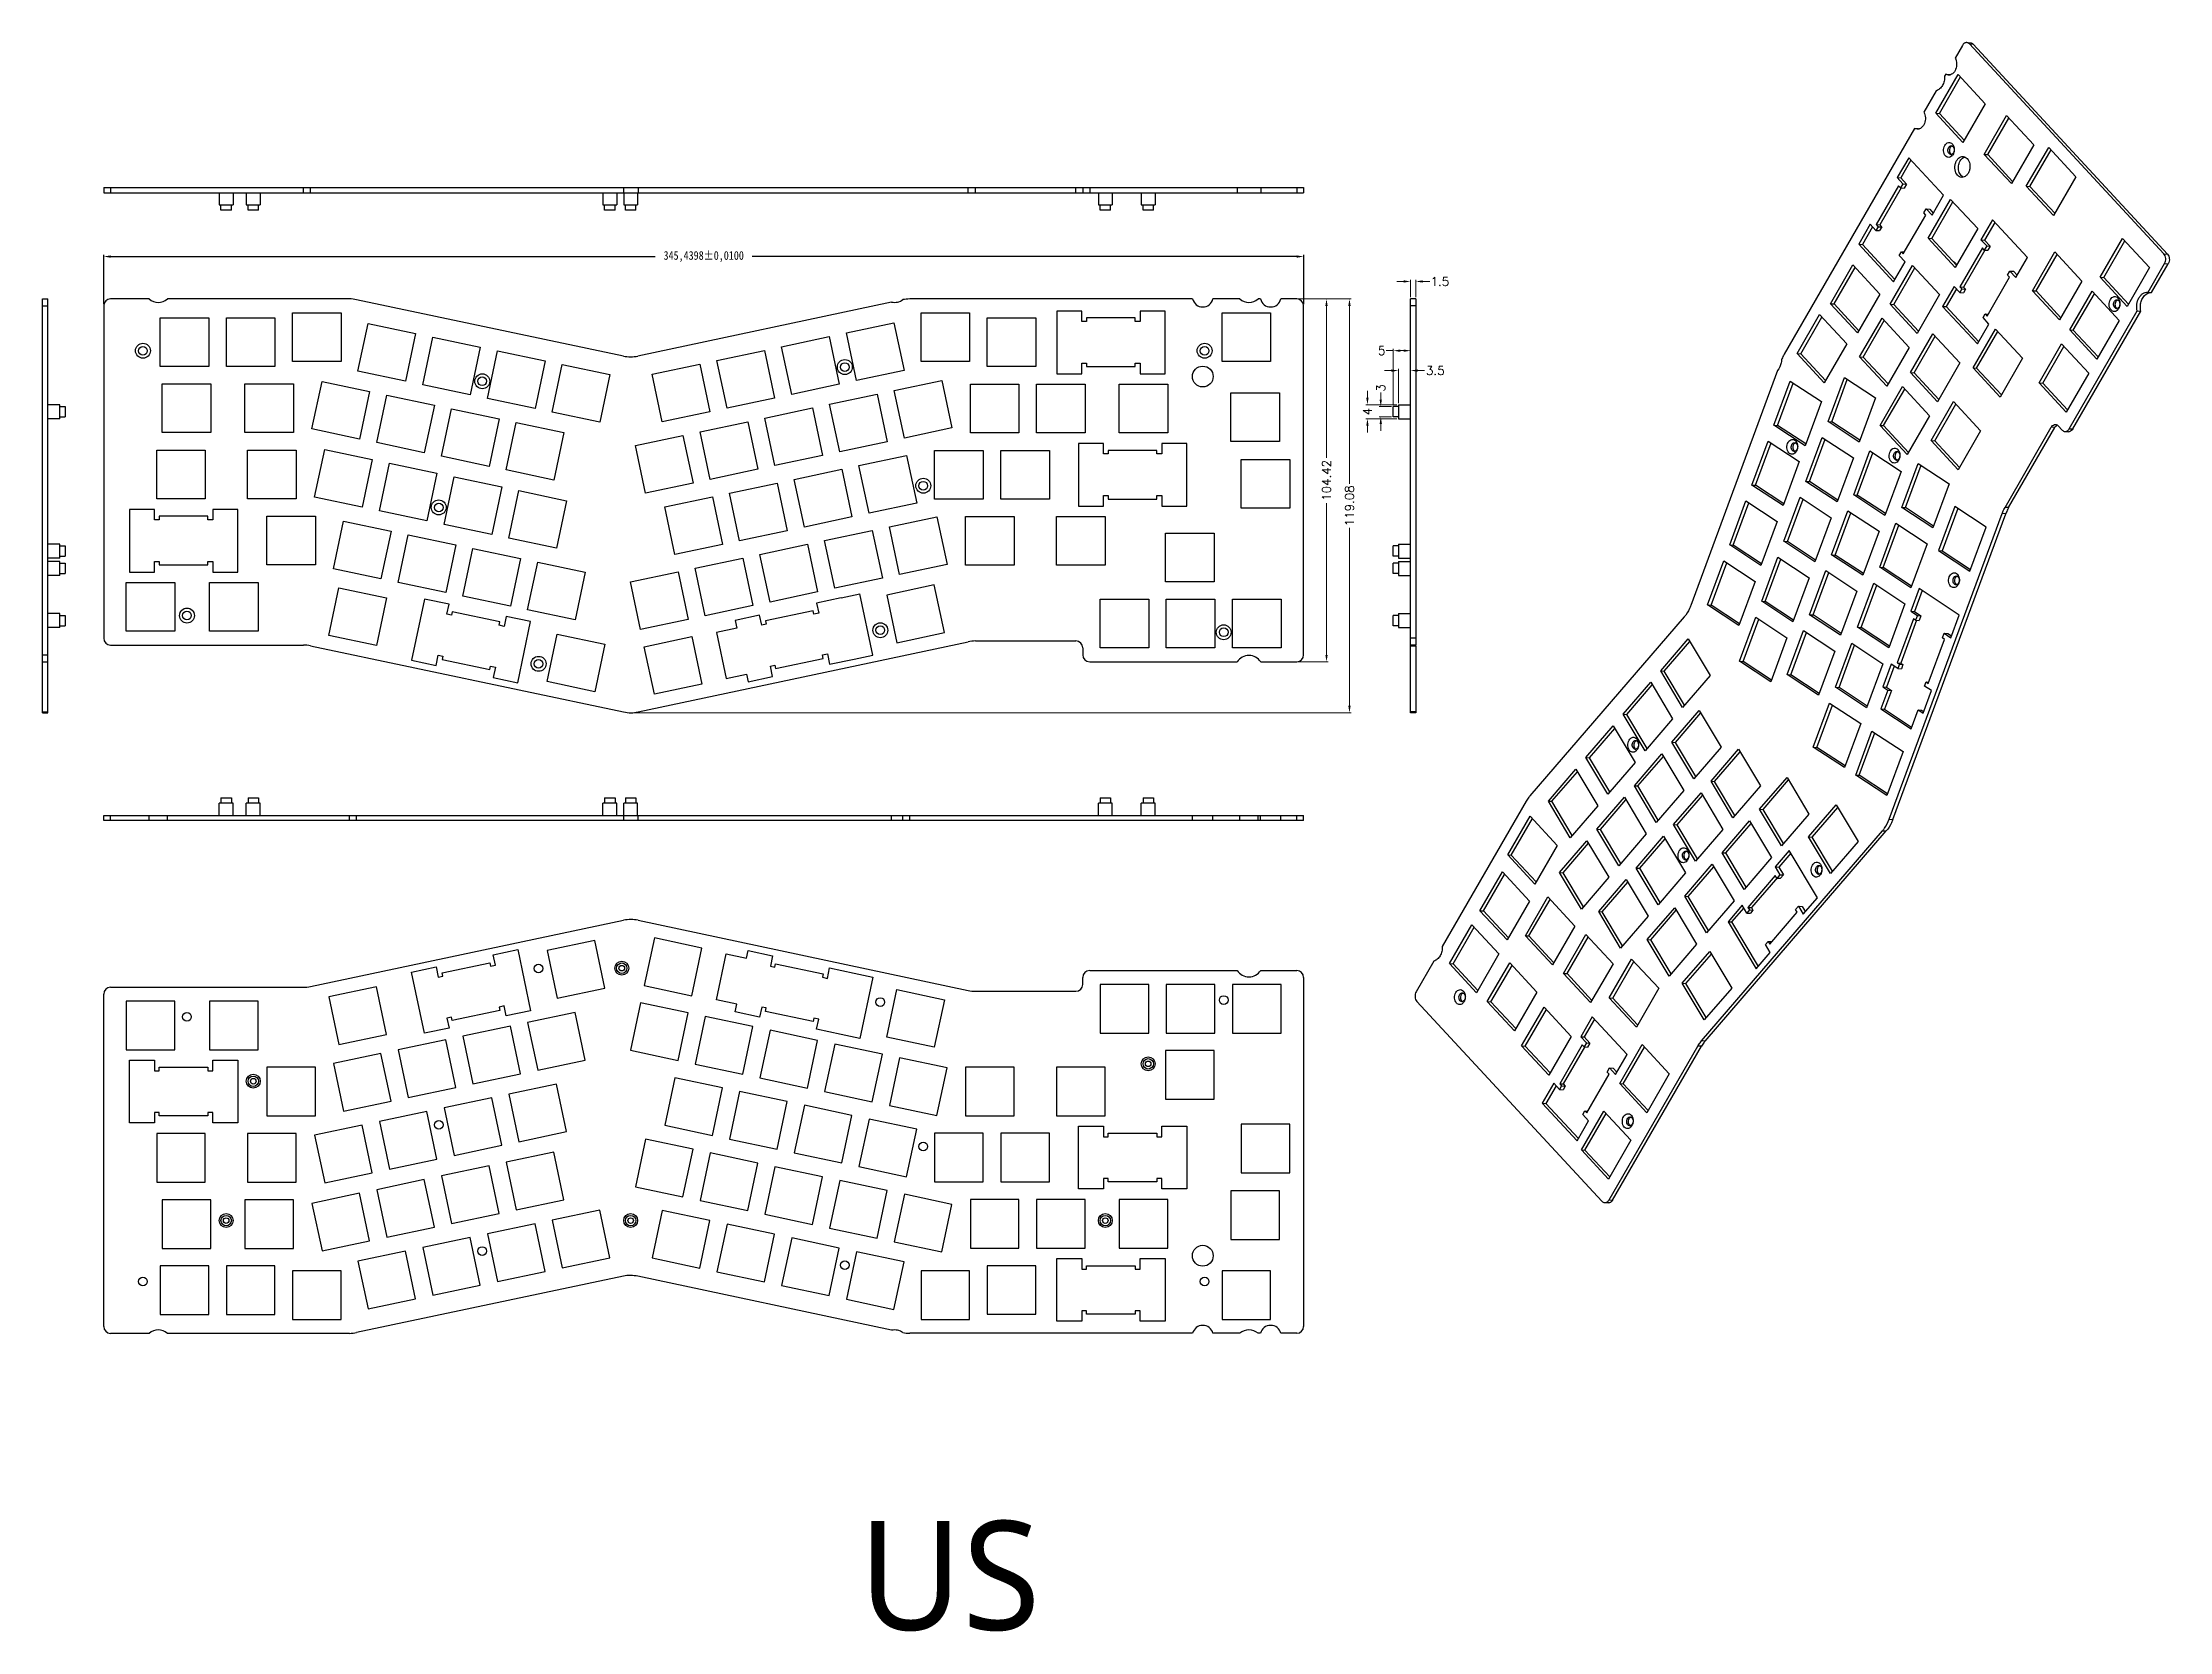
# Model space of a CAD drawing. Header units: millimetres. Extents: x 1368 to 3968, y 1434 to 1891.
# Drawn here: x 1368 to 1980, y 1434 to 1891 of the extents above; entities that cross this region are included whole.
import ezdxf

# ---------------------------------------------------------------- set-up
doc = ezdxf.new("R2010")
doc.units = ezdxf.units.MM
doc.header["$LTSCALE"] = 30.734
doc.header["$PDMODE"] = 3
doc.header["$PDSIZE"] = 8
doc.layers.get('0').update_dxf_attribs({"linetype": 'CONTINUOUS'})
doc.layers.get('Defpoints').update_dxf_attribs({"linetype": 'CONTINUOUS'})
doc.layers.add('dim', color=82, linetype='CONTINUOUS', lineweight=9)
doc.styles.add('ROMANC', font='romanc.shx', dxfattribs={"bigfont": 'gbcbig.shx'})
doc.styles.get("Standard").update_dxf_attribs({"font": 'txt', "width": 0.85})
doc.dimstyles.get("Standard").update_dxf_attribs({"dimtxt": 3.5, "dimasz": 3.5, "dimexe": 1.5, "dimexo": 1, "dimtad": 1, "dimtxsty": 'Standard', "dimcen": 0.09, "dimadec": 0, "dimazin": 0, "dimtol": 1, "dimtp": 0.01, "dimtm": 0.01, "dimtfac": 1, "dimtofl": 0, "dimtmove": 0, "dimatfit": 3, "dimfxl": 1, "dimtolj": 1, "dimarcsym": 0})
doc.dimstyles.new('YanXiu', dxfattribs={"dimtxt": 2.5, "dimasz": 2.2, "dimexe": 0.66, "dimexo": 0.66, "dimgap": 0.66, "dimtad": 0, "dimdsep": 46, "dimtxsty": 'ROMANC', "dimcen": 0, "dimclrd": 256, "dimclre": 131, "dimclrt": 42, "dimazin": 2, "dimtfac": 1, "dimtofl": 0, "dimtmove": 0, "dimatfit": 3, "dimfxl": 1, "dimlwd": 5, "dimlwe": 5, "dimarcsym": 0})

msp = doc.modelspace()

# ---------------------------------------------------------------- texts
at = {"layer": 'dim', "color": 42, "insert": (1602.63229, 1465.29612), "char_height": 31.355427, "attachment_point": 1, "style": 'ROMANC'}
msp.add_mtext('{\\fMicrosoft YaHei|b0|i0|c134|p34;\\C6;US }', dxfattribs=at)

# ---------------------------------------------------------------- blocks, each defined once
blk = doc.blocks.new('*D0')
at = {"layer": 'Defpoints', "color": 0}
for p in [(1385.3, 1829.16), (1385.3, 1814.97), (1730.74, 1814.96)]:
    blk.add_point(p, dxfattribs=at)
at = {"layer": 'dim', "color": 0, "lineweight": -2}
for p, q in [((1385.3, 1815.47), (1385.3, 1829.66)), ((1387.3, 1829.16), (1544.06, 1829.16)), ((1728.74, 1829.16), (1571.97, 1829.16)), ((1730.74, 1815.46), (1730.74, 1829.66))]:
    blk.add_line(p, q, dxfattribs=at)
at = {"layer": 'dim', "color": 0}
for points in [[(1387.3, 1829.49), (1387.3, 1828.83), (1385.3, 1829.16)], [(1728.74, 1829.49), (1728.74, 1828.83), (1730.74, 1829.16)]]:
    blk.add_solid(points, dxfattribs=at)
at = {"layer": 'dim', "color": 0, "insert": (1558.02, 1829.16), "char_height": 2.5, "attachment_point": 5}
blk.add_mtext('\\A1;345,4398±0,0100', dxfattribs=at)
blk = doc.blocks.new('*D1')
at = {"layer": 'Defpoints', "color": 0}
for p in [(1726.44, 1816.96), (1743.93, 1816.96), (1537.05, 1697.88)]:
    blk.add_point(p, dxfattribs=at)
at = {"layer": 'dim', "color": 131, "lineweight": 5}
for p, q in [((1726.94, 1816.96), (1744.43, 1816.96)), ((1537.55, 1697.88), (1744.43, 1697.88))]:
    blk.add_line(p, q, dxfattribs=at)
at = {"layer": 'dim', "lineweight": 5}
for p, q in [((1743.93, 1814.96), (1743.93, 1763.75)), ((1743.93, 1699.88), (1743.93, 1751.09))]:
    blk.add_line(p, q, dxfattribs=at)
at = {"layer": 'dim'}
for points in [[(1743.59, 1814.96), (1744.26, 1814.96), (1743.93, 1816.96)], [(1743.59, 1699.88), (1744.26, 1699.88), (1743.93, 1697.88)]]:
    blk.add_solid(points, dxfattribs=at)
at = {"layer": 'dim', "color": 42, "insert": (1743.93, 1757.42), "char_height": 2.5, "attachment_point": 5, "rotation": 90, "style": 'ROMANC'}
blk.add_mtext('119.08', dxfattribs=at)
blk = doc.blocks.new('*D5')
at = {"layer": 'Defpoints', "color": 0}
for p in [(1726.94, 1816.96), (1737.31, 1816.96), (1728.74, 1712.54)]:
    blk.add_point(p, dxfattribs=at)
at = {"layer": 'dim', "color": 131, "lineweight": 5}
for p, q in [((1727.44, 1816.96), (1737.81, 1816.96)), ((1729.24, 1712.54), (1737.81, 1712.54))]:
    blk.add_line(p, q, dxfattribs=at)
at = {"layer": 'dim', "lineweight": 5}
for p, q in [((1737.31, 1814.96), (1737.31, 1771.26)), ((1737.31, 1714.54), (1737.31, 1758.23))]:
    blk.add_line(p, q, dxfattribs=at)
at = {"layer": 'dim'}
for points in [[(1736.98, 1814.96), (1737.65, 1814.96), (1737.31, 1816.96)], [(1736.98, 1714.54), (1737.65, 1714.54), (1737.31, 1712.54)]]:
    blk.add_solid(points, dxfattribs=at)
at = {"layer": 'dim', "color": 42, "insert": (1737.31, 1764.75), "char_height": 2.5, "attachment_point": 5, "rotation": 90, "style": 'ROMANC'}
blk.add_mtext('104.42', dxfattribs=at)
blk = doc.blocks.new('*D6')
at = {"layer": 'Defpoints', "color": 0}
for p in [(1749.1, 1786.51), (1758.02, 1786.51), (1758.02, 1782.51)]:
    blk.add_point(p, dxfattribs=at)
at = {"layer": 'dim', "lineweight": 5}
for p, q in [((1749.1, 1788.51), (1749.1, 1790.51)), ((1749.1, 1780.51), (1749.1, 1778.51))]:
    blk.add_line(p, q, dxfattribs=at)
at = {"layer": 'dim', "color": 131, "lineweight": 5}
for p, q in [((1757.52, 1786.51), (1748.6, 1786.51)), ((1757.52, 1782.51), (1748.6, 1782.51))]:
    blk.add_line(p, q, dxfattribs=at)
at = {"layer": 'dim'}
for points in [[(1748.76, 1788.51), (1749.43, 1788.51), (1749.1, 1786.51)], [(1748.76, 1780.51), (1749.43, 1780.51), (1749.1, 1782.51)]]:
    blk.add_solid(points, dxfattribs=at)
at = {"layer": 'dim', "color": 42, "insert": (1749.1, 1784.51), "char_height": 2.5, "attachment_point": 5, "rotation": 90, "style": 'ROMANC'}
blk.add_mtext('4', dxfattribs=at)
blk = doc.blocks.new('*D7')
at = {"layer": 'Defpoints', "color": 0}
for p in [(1752.93, 1786.01), (1756.52, 1786.01), (1756.52, 1783.01)]:
    blk.add_point(p, dxfattribs=at)
at = {"layer": 'dim', "lineweight": 5}
for p, q in [((1752.93, 1788.01), (1752.93, 1790.01)), ((1752.93, 1781.01), (1752.93, 1779.01))]:
    blk.add_line(p, q, dxfattribs=at)
at = {"layer": 'dim', "color": 131, "lineweight": 5}
for p, q in [((1756.02, 1786.01), (1752.43, 1786.01)), ((1756.02, 1783.01), (1752.43, 1783.01))]:
    blk.add_line(p, q, dxfattribs=at)
at = {"layer": 'dim'}
for points in [[(1752.6, 1788.01), (1753.26, 1788.01), (1752.93, 1786.01)], [(1752.6, 1781.01), (1753.26, 1781.01), (1752.93, 1783.01)]]:
    blk.add_solid(points, dxfattribs=at)
at = {"layer": 'dim', "color": 42, "insert": (1752.93, 1791.34), "char_height": 2.5, "attachment_point": 5, "rotation": 90, "style": 'ROMANC'}
blk.add_mtext('3', dxfattribs=at)
blk = doc.blocks.new('*D8')
at = {"layer": 'Defpoints', "color": 0}
for p in [(1761.52, 1796.35), (1758.02, 1786.51), (1761.52, 1786.51)]:
    blk.add_point(p, dxfattribs=at)
at = {"layer": 'dim', "lineweight": 5}
for p, q in [((1756.02, 1796.35), (1754.02, 1796.35)), ((1763.52, 1796.35), (1765.52, 1796.35))]:
    blk.add_line(p, q, dxfattribs=at)
at = {"layer": 'dim', "color": 131, "lineweight": 5}
for p, q in [((1758.02, 1787.01), (1758.02, 1796.85)), ((1761.52, 1787.01), (1761.52, 1796.85))]:
    blk.add_line(p, q, dxfattribs=at)
at = {"layer": 'dim'}
for points in [[(1756.02, 1796.69), (1756.02, 1796.02), (1758.02, 1796.35)], [(1763.52, 1796.69), (1763.52, 1796.02), (1761.52, 1796.35)]]:
    blk.add_solid(points, dxfattribs=at)
at = {"layer": 'dim', "color": 42, "insert": (1768.64, 1796.35), "char_height": 2.5, "attachment_point": 5, "style": 'ROMANC'}
blk.add_mtext('3.5', dxfattribs=at)
blk = doc.blocks.new('*D9')
at = {"layer": 'Defpoints', "color": 0}
for p in [(1761.52, 1802.08), (1756.52, 1786.01), (1761.52, 1786.51)]:
    blk.add_point(p, dxfattribs=at)
at = {"layer": 'dim', "lineweight": 5}
for p, q in [((1756.52, 1802.08), (1754.52, 1802.08)), ((1759.52, 1802.08), (1758.52, 1802.08))]:
    blk.add_line(p, q, dxfattribs=at)
at = {"layer": 'dim', "color": 131, "lineweight": 5}
for p, q in [((1756.52, 1786.51), (1756.52, 1802.58)), ((1761.52, 1787.01), (1761.52, 1802.58))]:
    blk.add_line(p, q, dxfattribs=at)
at = {"layer": 'dim'}
for points in [[(1758.52, 1802.41), (1758.52, 1801.74), (1756.52, 1802.08)], [(1759.52, 1802.41), (1759.52, 1801.74), (1761.52, 1802.08)]]:
    blk.add_solid(points, dxfattribs=at)
at = {"layer": 'dim', "color": 42, "insert": (1753.19, 1802.08), "char_height": 2.5, "attachment_point": 5, "style": 'ROMANC'}
blk.add_mtext('5', dxfattribs=at)
blk = doc.blocks.new('*D10')
at = {"layer": 'Defpoints', "color": 0}
for p in [(1763.02, 1821.99), (1761.52, 1816.97), (1763.02, 1816.97)]:
    blk.add_point(p, dxfattribs=at)
at = {"layer": 'dim', "lineweight": 5}
for p, q in [((1759.52, 1821.99), (1757.52, 1821.99)), ((1765.02, 1821.99), (1767.02, 1821.99))]:
    blk.add_line(p, q, dxfattribs=at)
at = {"layer": 'dim', "color": 131, "lineweight": 5}
for p, q in [((1761.52, 1817.47), (1761.52, 1822.49)), ((1763.02, 1817.47), (1763.02, 1822.49))]:
    blk.add_line(p, q, dxfattribs=at)
at = {"layer": 'dim'}
for points in [[(1759.52, 1822.33), (1759.52, 1821.66), (1761.52, 1821.99)], [(1765.02, 1822.33), (1765.02, 1821.66), (1763.02, 1821.99)]]:
    blk.add_solid(points, dxfattribs=at)
at = {"layer": 'dim', "color": 42, "insert": (1769.96, 1821.99), "char_height": 2.5, "attachment_point": 5, "style": 'ROMANC'}
blk.add_mtext('1.5', dxfattribs=at)

# ---------------------------------------------------------------- dimensions: what is measured, and where the dimension line sits
at = {"layer": 'dim'}
for base, p1, p2, dimstyle, override, picture, middle in [((1385.29658, 1829.1615), (1730.73634, 1814.95587), (1385.29658, 1814.96587), 'Standard', {"dimtxt": 2.5, "dimasz": 2, "dimexe": 0.49975, "dimexo": 0.49975, "dimgap": 0.49975, "dimtad": 0, "dimtih": 1, "dimtoh": 1, "dimdec": 4, "dimzin": 0, "dimcen": 5.0292, "dimtdec": 4, "dimtzin": 0}, '*D0', (1558.01646, 1829.1615)), ((1763.01936, 1821.99231), (1761.51936, 1816.96587), (1763.01936, 1816.96587), 'YanXiu', {"dimasz": 2, "dimexe": 0.49975, "dimexo": 0.49975, "dimgap": 0.49975}, '*D10', (1769.95958, 1821.99231)), ((1761.51936, 1796.35259), (1758.01936, 1786.50587), (1761.51936, 1786.50587), 'YanXiu', {"dimasz": 2, "dimexe": 0.49975, "dimexo": 0.49975, "dimgap": 0.49975}, '*D8', (1768.63815, 1796.35259))]:
    dim = msp.add_linear_dim(base=base, p1=p1, p2=p2, dimstyle=dimstyle, override=override, dxfattribs=at)
    dim.commit()
    dim.dimension.update_dxf_attribs({"geometry": picture, "text_midpoint": middle})
for base, p1, p2, picture, middle in [((1743.92771, 1816.95587), (1537.05144, 1697.88084), (1726.44191, 1816.95587), '*D1', (1743.92771, 1757.41835)), ((1737.31306, 1816.95587), (1728.73634, 1712.53587), (1726.94166, 1816.95587), '*D5', (1737.31306, 1764.74587)), ((1749.0975, 1786.50587), (1758.01936, 1782.50587), (1758.01936, 1786.50587), '*D6', (1749.0975, 1784.50587))]:
    dim = msp.add_linear_dim(base=base, p1=p1, p2=p2, angle=90, dimstyle='YanXiu', override={"dimasz": 2, "dimexe": 0.49975, "dimexo": 0.49975, "dimgap": 0.49975}, dxfattribs=at)
    dim.commit()
    dim.dimension.update_dxf_attribs({"geometry": picture, "text_midpoint": middle})
dim = msp.add_linear_dim(base=(1761.51936, 1802.07547), p1=(1756.51936, 1786.00587), p2=(1761.51936, 1786.50587), dimstyle='YanXiu', override={"dimasz": 2, "dimexe": 0.49975, "dimexo": 0.49975, "dimgap": 0.49975}, dxfattribs=at)
dim.commit()
dim.dimension.update_dxf_attribs({"geometry": '*D9', "text_midpoint": (1753.18627, 1802.07547), "dimtype": 160})
dim = msp.add_linear_dim(base=(1752.92908, 1786.00587), p1=(1756.51936, 1783.00587), p2=(1756.51936, 1786.00587), angle=90, dimstyle='YanXiu', override={"dimasz": 2, "dimexe": 0.49975, "dimexo": 0.49975, "dimgap": 0.49975}, dxfattribs=at)
dim.commit()
dim.dimension.update_dxf_attribs({"geometry": '*D7', "text_midpoint": (1752.92908, 1791.33895), "dimtype": 160})

# ---------------------------------------------------------------- linework, layer by layer
at = {"color": 7, "linetype": 'Continuous'}
for p, q in [((1920.38443, 1889.94635), (1918.27113, 1886.286)), ((1921.63382, 1890.73921), (1922.6701, 1890.66927)), ((1978.38906, 1829.95663), (1922.42019, 1890.33908)), ((1922.42019, 1890.33908), (1923.45647, 1890.26913)), ((1979.42534, 1829.88668), (1923.45647, 1890.26913)), ((1912.71023, 1870.38763), (1919.15766, 1881.5549)), ((1913.74651, 1870.31768), (1919.82108, 1880.83915)), ((1915.58422, 1881.63213), (1915.26087, 1881.07209)), ((1915.58422, 1881.63213), (1916.62049, 1881.56219)), ((1916.33551, 1881.38693), (1915.58422, 1881.63213)), ((1919.15766, 1881.5549), (1926.96053, 1873.13671)), ((1912.84812, 1876.89308), (1909.27236, 1870.69968)), ((1920.5131, 1861.96944), (1912.71023, 1870.38763)), ((1912.71023, 1870.38763), (1913.74651, 1870.31768)), ((1920.88595, 1862.61523), (1913.74651, 1870.31768)), ((1926.96053, 1873.13671), (1920.5131, 1861.96944)), ((1926.66603, 1858.57374), (1933.11345, 1869.74101)), ((1927.7023, 1858.50379), (1933.77688, 1869.02526)), ((1933.11345, 1869.74101), (1940.91632, 1861.32282)), ((1906.58545, 1866.04581), (1869.07702, 1801.0793)), ((1906.58545, 1866.04581), (1907.62173, 1865.97587)), ((1907.33674, 1865.80061), (1906.58545, 1866.04581)), ((1904.90981, 1857.61543), (1901.59399, 1851.87227)), ((1905.57323, 1856.89969), (1902.63026, 1851.80232)), ((1914.94207, 1846.79205), (1904.90981, 1857.61543)), ((1934.4689, 1850.15555), (1926.66603, 1858.57374)), ((1926.66603, 1858.57374), (1927.7023, 1858.50379)), ((1934.84175, 1850.80134), (1927.7023, 1858.50379)), ((1940.91632, 1861.32282), (1934.4689, 1850.15555)), ((1938.77656, 1849.39172), (1945.22399, 1860.55899)), ((1939.81284, 1849.32177), (1945.88742, 1859.84324)), ((1945.22399, 1860.55899), (1953.02686, 1852.1408)), ((1901.99543, 1849.52607), (1895.54801, 1838.3588)), ((1901.59399, 1851.87227), (1903.23338, 1850.1036)), ((1901.59399, 1851.87227), (1902.63026, 1851.80232)), ((1902.55278, 1848.92477), (1901.99543, 1849.52607)), ((1903.23338, 1850.1036), (1902.55278, 1848.92477)), ((1902.63026, 1851.80232), (1904.26965, 1850.03365)), ((1903.23338, 1850.1036), (1904.26965, 1850.03365)), ((1904.26965, 1850.03365), (1903.58906, 1848.85482)), ((1946.57943, 1840.97353), (1938.77656, 1849.39172)), ((1938.77656, 1849.39172), (1939.81284, 1849.32177)), ((1946.95228, 1841.61932), (1939.81284, 1849.32177)), ((1953.02686, 1852.1408), (1946.57943, 1840.97353)), ((1385.29658, 1849.00155), (1385.29658, 1847.50155)), ((1385.29658, 1849.00155), (1730.73634, 1849.00155)), ((1385.29658, 1847.50155), (1730.73634, 1847.50155)), ((1387.29658, 1849.00155), (1387.29658, 1847.50155)), ((1418.55158, 1847.50155), (1418.55158, 1844.00155)), ((1418.55158, 1844.00155), (1422.55158, 1844.00155)), ((1419.05158, 1842.50155), (1419.05158, 1844.00155)), ((1422.05158, 1842.50155), (1422.05158, 1844.00155)), ((1422.55158, 1847.50155), (1422.55158, 1844.00155)), ((1426.35432, 1847.50155), (1426.35432, 1844.00155)), ((1426.35432, 1844.00155), (1430.35432, 1844.00155)), ((1426.85432, 1842.50155), (1426.85432, 1844.00155)), ((1429.85432, 1842.50155), (1429.85432, 1844.00155)), ((1430.35432, 1847.50155), (1430.35432, 1844.00155)), ((1442.77823, 1847.50155), (1442.77823, 1849.00155)), ((1444.84539, 1847.50155), (1444.84539, 1849.00155)), ((1528.99146, 1847.50155), (1528.99146, 1844.00155)), ((1528.99146, 1844.00155), (1532.99146, 1844.00155)), ((1529.49146, 1842.50155), (1529.49146, 1844.00155)), ((1532.49146, 1842.50155), (1532.49146, 1844.00155)), ((1532.99146, 1847.50155), (1532.99146, 1844.00155)), ((1534.97724, 1849.00155), (1534.97724, 1847.50155)), ((1534.99146, 1847.50155), (1534.99146, 1844.00155)), ((1534.99146, 1844.00155), (1538.99146, 1844.00155)), ((1535.49146, 1842.50155), (1535.49146, 1844.00155)), ((1538.49146, 1842.50155), (1538.49146, 1844.00155)), ((1538.99146, 1847.50155), (1538.99146, 1844.00155)), ((1539.12533, 1849.00155), (1539.12533, 1847.50155)), ((1634.15348, 1847.50155), (1634.15348, 1849.00155)), ((1636.2344, 1847.50155), (1636.2344, 1849.00155)), ((1665.13632, 1847.50155), (1665.13632, 1849.00155)), ((1667.13632, 1849.00155), (1667.13632, 1847.50155)), ((1669.13632, 1849.00155), (1669.13632, 1847.50155)), ((1671.63634, 1847.50155), (1671.63634, 1844.00155)), ((1671.63634, 1844.00155), (1675.63634, 1844.00155)), ((1672.13634, 1842.50155), (1672.13634, 1844.00155)), ((1675.13634, 1842.50155), (1675.13634, 1844.00155)), ((1675.63634, 1847.50155), (1675.63634, 1844.00155)), ((1683.98632, 1847.50155), (1683.98632, 1844.00155)), ((1683.98632, 1844.00155), (1687.98632, 1844.00155)), ((1684.48632, 1842.50155), (1684.48632, 1844.00155)), ((1687.48632, 1842.50155), (1687.48632, 1844.00155)), ((1687.98632, 1847.50155), (1687.98632, 1844.00155)), ((1711.62293, 1849.00155), (1711.62293, 1847.50155)), ((1718.35999, 1849.00155), (1718.35999, 1847.50155)), ((1728.73634, 1849.00155), (1728.73634, 1847.50155)), ((1730.73634, 1849.00155), (1730.73634, 1847.50155)), ((1902.71848, 1848.91359), (1896.58428, 1838.28885)), ((1902.55278, 1848.92477), (1903.58906, 1848.85482)), ((1910.51749, 1834.44196), (1916.96492, 1845.60923)), ((1911.55377, 1834.37202), (1917.62835, 1844.89349)), ((1911.62625, 1841.04888), (1914.94207, 1846.79205)), ((1916.96492, 1845.60923), (1924.76779, 1837.19105)), ((1422.05158, 1842.50155), (1419.05158, 1842.50155)), ((1429.85432, 1842.50155), (1426.85432, 1842.50155)), ((1532.49146, 1842.50155), (1529.49146, 1842.50155)), ((1538.49146, 1842.50155), (1535.49146, 1842.50155)), ((1675.13634, 1842.50155), (1672.13634, 1842.50155)), ((1687.48632, 1842.50155), (1684.48632, 1842.50155)), ((1893.85708, 1838.47154), (1890.54126, 1832.72837)), ((1894.5205, 1837.7558), (1891.57753, 1832.65843)), ((1895.49646, 1836.70287), (1893.85708, 1838.47154)), ((1896.10535, 1837.7575), (1895.49646, 1836.70287)), ((1895.54801, 1838.3588), (1896.10535, 1837.7575)), ((1895.54801, 1838.3588), (1896.58428, 1838.28885)), ((1896.10535, 1837.7575), (1897.14163, 1837.68755)), ((1897.14163, 1837.68755), (1896.53274, 1836.63293)), ((1896.58428, 1838.28885), (1897.14163, 1837.68755)), ((1903.35088, 1829.94061), (1909.7983, 1841.10788)), ((1909.24095, 1841.70918), (1909.92155, 1842.88801)), ((1909.7983, 1841.10788), (1909.24095, 1841.70918)), ((1909.92155, 1842.88801), (1911.62625, 1841.04888)), ((1909.92155, 1842.88801), (1910.95783, 1842.81806)), ((1910.95783, 1842.81806), (1911.9991, 1841.69468)), ((1924.76779, 1837.19105), (1918.32036, 1826.02378)), ((1929.03689, 1839.71526), (1925.72107, 1833.97209)), ((1929.70032, 1838.99952), (1926.75735, 1833.90214)), ((1939.06915, 1828.89188), (1929.03689, 1839.71526)), ((1890.54126, 1832.72837), (1900.57352, 1821.90499)), ((1890.54126, 1832.72837), (1891.57753, 1832.65843)), ((1891.57753, 1832.65843), (1900.94637, 1822.55079)), ((1895.49646, 1836.70287), (1896.53274, 1836.63293)), ((1918.32036, 1826.02378), (1910.51749, 1834.44196)), ((1910.51749, 1834.44196), (1911.55377, 1834.37202)), ((1918.69321, 1826.66957), (1911.55377, 1834.37202)), ((1926.12252, 1831.6259), (1919.67509, 1820.45862)), ((1926.84556, 1831.01341), (1920.71137, 1820.38868)), ((1925.72107, 1833.97209), (1927.36046, 1832.20342)), ((1925.72107, 1833.97209), (1926.75735, 1833.90214)), ((1926.67986, 1831.0246), (1926.12252, 1831.6259)), ((1927.36046, 1832.20342), (1926.67986, 1831.0246)), ((1926.67986, 1831.0246), (1927.71614, 1830.95465)), ((1926.75735, 1833.90214), (1928.39674, 1832.13348)), ((1927.36046, 1832.20342), (1928.39674, 1832.13348)), ((1928.39674, 1832.13348), (1927.71614, 1830.95465)), ((1960.03061, 1823.22532), (1966.47804, 1834.3926)), ((1961.06689, 1823.15538), (1967.14147, 1833.67685)), ((1966.47804, 1834.3926), (1974.28091, 1825.97441)), ((1882.39986, 1815.58554), (1888.84729, 1826.75281)), ((1883.43614, 1815.5156), (1889.51071, 1826.03707)), ((1888.84729, 1826.75281), (1896.65016, 1818.33463)), ((1899.55687, 1815.4576), (1906.0043, 1826.62487)), ((1900.57352, 1821.90499), (1903.88934, 1827.64816)), ((1900.59315, 1815.38765), (1906.66772, 1825.90913)), ((1902.18464, 1829.48729), (1902.79353, 1830.54191)), ((1903.88934, 1827.64816), (1902.18464, 1829.48729)), ((1902.79353, 1830.54191), (1903.35088, 1829.94061)), ((1902.79353, 1830.54191), (1903.66411, 1830.48315)), ((1906.0043, 1826.62487), (1913.80717, 1818.20668)), ((1933.36804, 1823.80901), (1934.04863, 1824.98784)), ((1934.04863, 1824.98784), (1935.75333, 1823.14871)), ((1934.04863, 1824.98784), (1935.08491, 1824.91789)), ((1935.08491, 1824.91789), (1936.12618, 1823.7945)), ((1935.75333, 1823.14871), (1939.06915, 1828.89188)), ((1940.54792, 1819.32507), (1946.99535, 1830.49234)), ((1941.5842, 1819.25513), (1947.65878, 1829.7766)), ((1946.99535, 1830.49234), (1954.79822, 1822.07416)), ((1974.28091, 1825.97441), (1967.83348, 1814.80714)), ((1973.80407, 1818.88189), (1978.5827, 1827.15871)), ((1974.84035, 1818.81194), (1979.61897, 1827.08876)), ((1978.38906, 1829.95663), (1979.42534, 1829.88668)), ((1978.5827, 1827.15871), (1979.61897, 1827.08876)), ((1917.98416, 1820.57137), (1914.66834, 1814.8282)), ((1918.64759, 1819.85562), (1915.70462, 1814.75825)), ((1919.62355, 1818.8027), (1917.98416, 1820.57137)), ((1920.23244, 1819.85733), (1919.62355, 1818.8027)), ((1919.62355, 1818.8027), (1920.65982, 1818.73275)), ((1919.67509, 1820.45862), (1920.23244, 1819.85733)), ((1919.67509, 1820.45862), (1920.71137, 1820.38868)), ((1920.23244, 1819.85733), (1921.26871, 1819.78738)), ((1921.26871, 1819.78738), (1920.65982, 1818.73275)), ((1920.71137, 1820.38868), (1921.26871, 1819.78738)), ((1927.47796, 1812.04044), (1933.92539, 1823.20771)), ((1933.92539, 1823.20771), (1933.36804, 1823.80901)), ((1940.54792, 1819.32507), (1941.5842, 1819.25513)), ((1948.35079, 1810.90689), (1940.54792, 1819.32507)), ((1948.72364, 1811.55268), (1941.5842, 1819.25513)), ((1954.79822, 1822.07416), (1948.35079, 1810.90689)), ((1951.25751, 1808.02986), (1957.70493, 1819.19713)), ((1957.70493, 1819.19713), (1965.5078, 1810.77894)), ((1960.03061, 1823.22532), (1961.06689, 1823.15538)), ((1967.83348, 1814.80714), (1960.03061, 1823.22532)), ((1968.20633, 1815.45293), (1961.06689, 1823.15538)), ((1973.72435, 1818.88831), (1973.80407, 1818.88189)), ((1973.80407, 1818.88189), (1974.84035, 1818.81194)), ((1367.6878, 1697.88092), (1367.6878, 1816.95587)), ((1367.6878, 1816.95587), (1369.1878, 1816.95587)), ((1367.6878, 1814.95587), (1369.1878, 1814.95587)), ((1369.1878, 1697.88092), (1369.1878, 1816.95587)), ((1385.29658, 1814.96587), (1385.29658, 1719.35587)), ((1398.36043, 1816.96587), (1387.29658, 1816.96587)), ((1456.0403, 1816.96587), (1403.62249, 1816.96587)), ((1439.65158, 1798.96587), (1439.65158, 1812.96587)), ((1439.65158, 1812.96587), (1453.65158, 1812.96587)), ((1453.65158, 1812.96587), (1453.65158, 1798.96587)), ((1534.9052, 1800.52406), (1458.10747, 1816.74988)), ((1612.12683, 1816.07335), (1539.05329, 1800.52697)), ((1698.7731, 1816.95587), (1617.32695, 1816.95587)), ((1620.58634, 1812.95587), (1634.58634, 1812.95587)), ((1620.58634, 1798.95587), (1620.58634, 1812.95587)), ((1634.58634, 1812.95587), (1634.58634, 1798.95587)), ((1666.86419, 1813.42728), (1659.66419, 1813.42728)), ((1659.66419, 1813.42728), (1659.66419, 1795.42728)), ((1666.86419, 1810.48587), (1666.86419, 1813.42728)), ((1690.86419, 1813.42728), (1683.66419, 1813.42728)), ((1683.66419, 1813.42728), (1683.66419, 1810.48587)), ((1690.86419, 1795.42728), (1690.86419, 1813.42728)), ((1712.37192, 1816.95587), (1704.60748, 1816.95587)), ((1707.23158, 1812.95587), (1721.23158, 1812.95587)), ((1707.23158, 1798.95587), (1707.23158, 1812.95587)), ((1718.3131, 1816.95587), (1717.61099, 1816.95587)), ((1721.23158, 1812.95587), (1721.23158, 1798.95587)), ((1728.73634, 1816.95587), (1724.14748, 1816.95587)), ((1730.73634, 1714.53587), (1730.73634, 1814.95587)), ((1761.51936, 1697.88092), (1761.51936, 1816.96587)), ((1763.01936, 1816.96587), (1761.51936, 1816.96587)), ((1763.01936, 1814.96587), (1761.51936, 1814.96587)), ((1763.01936, 1816.96587), (1763.01936, 1717.35587)), ((1872.80745, 1801.27399), (1879.25488, 1812.44126)), ((1879.25488, 1812.44126), (1887.05775, 1804.02307)), ((1890.20273, 1807.16736), (1882.39986, 1815.58554)), ((1882.39986, 1815.58554), (1883.43614, 1815.5156)), ((1890.57558, 1807.81315), (1883.43614, 1815.5156)), ((1896.65016, 1818.33463), (1890.20273, 1807.16736)), ((1907.35974, 1807.03941), (1899.55687, 1815.4576)), ((1899.55687, 1815.4576), (1900.59315, 1815.38765)), ((1907.73259, 1807.68521), (1900.59315, 1815.38765)), ((1913.80717, 1818.20668), (1907.35974, 1807.03941)), ((1914.66834, 1814.8282), (1924.7006, 1804.00481)), ((1914.66834, 1814.8282), (1915.70462, 1814.75825)), ((1915.70462, 1814.75825), (1925.07345, 1804.65061)), ((1926.31172, 1811.58711), (1926.92061, 1812.64174)), ((1926.92061, 1812.64174), (1927.79119, 1812.58297)), ((1926.92061, 1812.64174), (1927.47796, 1812.04044)), ((1951.13507, 1779.61802), (1970.70145, 1813.50799)), ((1952.17135, 1779.54808), (1971.73773, 1813.43804)), ((1952.29378, 1807.95991), (1958.36836, 1818.48139)), ((1970.70145, 1813.50799), (1971.73773, 1813.43804)), ((1401.55158, 1797.55587), (1401.55158, 1811.55587)), ((1401.55158, 1811.55587), (1415.55158, 1811.55587)), ((1415.55158, 1811.55587), (1415.55158, 1797.55587)), ((1420.60158, 1797.55587), (1420.60158, 1811.55587)), ((1420.60158, 1811.55587), (1434.60158, 1811.55587)), ((1434.60158, 1811.55587), (1434.60158, 1797.55587)), ((1458.48808, 1796.22794), (1461.38211, 1809.92556)), ((1461.38211, 1809.92556), (1475.07972, 1807.03153)), ((1475.07972, 1807.03153), (1472.18569, 1793.33391)), ((1599.09297, 1807.16612), (1612.7865, 1810.07941)), ((1602.00626, 1793.47259), (1599.09297, 1807.16612)), ((1612.7865, 1810.07941), (1615.69979, 1796.38588)), ((1639.63634, 1811.48587), (1653.63634, 1811.48587)), ((1639.63634, 1797.48587), (1639.63634, 1811.48587)), ((1653.63634, 1811.48587), (1653.63634, 1797.48587)), ((1668.18634, 1810.48587), (1666.86419, 1810.48587)), ((1682.18634, 1811.48587), (1668.18634, 1811.48587)), ((1668.18634, 1811.48587), (1668.18634, 1810.48587)), ((1682.18634, 1810.48587), (1682.18634, 1811.48587)), ((1683.66419, 1810.48587), (1682.18634, 1810.48587)), ((1873.84373, 1801.20404), (1879.91831, 1811.72552)), ((1890.78376, 1800.26213), (1897.23119, 1811.42941)), ((1891.82004, 1800.19219), (1897.89462, 1810.71366)), ((1897.23119, 1811.42941), (1905.03406, 1803.01122)), ((1905.43088, 1795.78693), (1911.87831, 1806.9542)), ((1911.87831, 1806.9542), (1919.68118, 1798.53602)), ((1923.43757, 1797.13068), (1929.885, 1808.29795)), ((1924.47385, 1797.06073), (1930.54842, 1807.5822)), ((1924.7006, 1804.00481), (1928.01642, 1809.74798)), ((1928.01642, 1809.74798), (1926.31172, 1811.58711)), ((1929.885, 1808.29795), (1937.68787, 1799.87976)), ((1951.25751, 1808.02986), (1952.29378, 1807.95991)), ((1959.06038, 1799.61167), (1951.25751, 1808.02986)), ((1959.43323, 1800.25747), (1952.29378, 1807.95991)), ((1965.5078, 1810.77894), (1959.06038, 1799.61167)), ((1477.12661, 1792.29), (1480.02065, 1805.98761)), ((1480.02065, 1805.98761), (1493.71826, 1803.09358)), ((1493.71826, 1803.09358), (1490.82423, 1789.39596)), ((1495.76515, 1788.35205), (1498.65918, 1802.04966)), ((1498.65918, 1802.04966), (1512.35679, 1799.15563)), ((1561.82701, 1799.23779), (1575.52054, 1802.15109)), ((1575.52054, 1802.15109), (1578.43383, 1788.45756)), ((1580.45999, 1803.20196), (1594.15352, 1806.11525)), ((1583.37329, 1789.50843), (1580.45999, 1803.20196)), ((1594.15352, 1806.11525), (1597.06681, 1792.42172)), ((1880.61032, 1792.8558), (1872.80745, 1801.27399)), ((1872.80745, 1801.27399), (1873.84373, 1801.20404)), ((1880.98317, 1793.5016), (1873.84373, 1801.20404)), ((1887.05775, 1804.02307), (1880.61032, 1792.8558)), ((1898.58663, 1791.84395), (1890.78376, 1800.26213)), ((1890.78376, 1800.26213), (1891.82004, 1800.19219)), ((1898.95948, 1792.48974), (1891.82004, 1800.19219)), ((1905.03406, 1803.01122), (1898.58663, 1791.84395)), ((1906.46716, 1795.71699), (1912.54173, 1806.23846)), ((1942.4844, 1792.83439), (1948.93183, 1804.00166)), ((1943.52068, 1792.76445), (1949.59525, 1803.28592)), ((1948.93183, 1804.00166), (1956.7347, 1795.58348)), ((1415.55158, 1797.55587), (1401.55158, 1797.55587)), ((1434.60158, 1797.55587), (1420.60158, 1797.55587)), ((1453.65158, 1798.96587), (1439.65158, 1798.96587)), ((1472.18569, 1793.33391), (1458.48808, 1796.22794)), ((1512.35679, 1799.15563), (1509.46276, 1785.45802)), ((1514.40369, 1784.4141), (1517.29772, 1798.11171)), ((1517.29772, 1798.11171), (1530.99533, 1795.21768)), ((1530.99533, 1795.21768), (1528.1013, 1781.52007)), ((1543.19403, 1795.27363), (1556.88756, 1798.18693)), ((1546.10733, 1781.5801), (1543.19403, 1795.27363)), ((1556.88756, 1798.18693), (1559.80086, 1784.4934)), ((1564.74031, 1785.54427), (1561.82701, 1799.23779)), ((1615.69979, 1796.38588), (1602.00626, 1793.47259)), ((1634.58634, 1798.95587), (1620.58634, 1798.95587)), ((1653.63634, 1797.48587), (1639.63634, 1797.48587)), ((1659.66419, 1795.42728), (1666.86419, 1795.42728)), ((1666.86419, 1798.48587), (1668.18634, 1798.48587)), ((1666.86419, 1795.42728), (1666.86419, 1798.48587)), ((1668.18634, 1798.48587), (1668.18634, 1797.48587)), ((1668.18634, 1797.48587), (1682.18634, 1797.48587)), ((1682.18634, 1798.48587), (1683.66419, 1798.48587)), ((1682.18634, 1797.48587), (1682.18634, 1798.48587)), ((1683.66419, 1798.48587), (1683.66419, 1795.42728)), ((1683.66419, 1795.42728), (1690.86419, 1795.42728)), ((1721.23158, 1798.95587), (1707.23158, 1798.95587)), ((1867.17407, 1796.4007), (1842.18622, 1728.76467)), ((1881.70809, 1781.70477), (1886.39066, 1794.37934)), ((1886.39066, 1794.37934), (1895.36438, 1788.46926)), ((1913.23375, 1787.36875), (1905.43088, 1795.78693)), ((1905.43088, 1795.78693), (1906.46716, 1795.71699)), ((1913.6066, 1788.01454), (1906.46716, 1795.71699)), ((1919.68118, 1798.53602), (1913.23375, 1787.36875)), ((1923.43757, 1797.13068), (1924.47385, 1797.06073)), ((1931.24044, 1788.71249), (1923.43757, 1797.13068)), ((1931.61329, 1789.35829), (1924.47385, 1797.06073)), ((1937.68787, 1799.87976), (1931.24044, 1788.71249)), ((1956.7347, 1795.58348), (1950.28727, 1784.41621)), ((1402.15158, 1778.50587), (1402.15158, 1792.50587)), ((1402.15158, 1792.50587), (1416.15158, 1792.50587)), ((1416.15158, 1792.50587), (1416.15158, 1778.50587)), ((1425.95158, 1778.50587), (1425.95158, 1792.50587)), ((1425.95158, 1792.50587), (1439.95158, 1792.50587)), ((1439.95158, 1792.50587), (1439.95158, 1778.50587)), ((1445.25532, 1779.5532), (1448.14935, 1793.25081)), ((1448.14935, 1793.25081), (1461.84696, 1790.35678)), ((1461.84696, 1790.35678), (1458.95293, 1776.65917)), ((1463.89386, 1775.61526), (1466.78789, 1789.31288)), ((1466.78789, 1789.31288), (1480.4855, 1786.41885)), ((1490.82423, 1789.39596), (1477.12661, 1792.29)), ((1509.46276, 1785.45802), (1495.76515, 1788.35205)), ((1578.43383, 1788.45756), (1564.74031, 1785.54427)), ((1597.06681, 1792.42172), (1583.37329, 1789.50843)), ((1594.25415, 1786.6603), (1607.94768, 1789.5736)), ((1607.94768, 1789.5736), (1610.86097, 1775.88007)), ((1612.88713, 1790.62447), (1626.58066, 1793.53776)), ((1615.80042, 1776.93094), (1612.88713, 1790.62447)), ((1626.58066, 1793.53776), (1629.49395, 1779.84423)), ((1634.78634, 1792.43587), (1648.78634, 1792.43587)), ((1634.78634, 1778.43587), (1634.78634, 1792.43587)), ((1648.78634, 1792.43587), (1648.78634, 1778.43587)), ((1653.83634, 1792.43587), (1667.83634, 1792.43587)), ((1653.83634, 1778.43587), (1653.83634, 1792.43587)), ((1667.83634, 1792.43587), (1667.83634, 1778.43587)), ((1677.63634, 1792.43587), (1691.63634, 1792.43587)), ((1677.63634, 1778.43587), (1677.63634, 1792.43587)), ((1691.63634, 1792.43587), (1691.63634, 1778.43587)), ((1709.73634, 1789.98587), (1723.73634, 1789.98587)), ((1709.73634, 1775.98587), (1709.73634, 1789.98587)), ((1723.73634, 1789.98587), (1723.73634, 1775.98587)), ((1866.13601, 1780.64817), (1870.81858, 1793.32274)), ((1867.17228, 1780.57822), (1871.67284, 1792.76012)), ((1870.81858, 1793.32274), (1879.7923, 1787.41266)), ((1882.74437, 1781.63482), (1887.24492, 1793.81673)), ((1895.36438, 1788.46926), (1890.68181, 1775.79469)), ((1896.65778, 1780.59147), (1903.1052, 1791.75874)), ((1897.69405, 1780.52152), (1903.76863, 1791.043)), ((1903.1052, 1791.75874), (1910.90807, 1783.34055)), ((1942.4844, 1792.83439), (1943.52068, 1792.76445)), ((1950.28727, 1784.41621), (1942.4844, 1792.83439)), ((1950.66012, 1785.062), (1943.52068, 1792.76445)), ((1372.6878, 1786.50587), (1369.1878, 1786.50587)), ((1372.6878, 1782.50587), (1369.1878, 1782.50587)), ((1372.6878, 1782.50656), (1372.6878, 1786.50518)), ((1372.6878, 1786.00587), (1374.1878, 1786.00587)), ((1372.6878, 1783.00587), (1374.1878, 1783.00587)), ((1374.1878, 1786.00587), (1374.1878, 1783.00587)), ((1480.4855, 1786.41885), (1477.59147, 1772.72123)), ((1482.5324, 1771.67732), (1485.42643, 1785.37493)), ((1485.42643, 1785.37493), (1499.12404, 1782.4809)), ((1499.12404, 1782.4809), (1496.23001, 1768.78328)), ((1528.1013, 1781.52007), (1514.40369, 1784.4141)), ((1559.80086, 1784.4934), (1546.10733, 1781.5801)), ((1575.62117, 1782.69614), (1589.3147, 1785.60944)), ((1578.53447, 1769.00261), (1575.62117, 1782.69614)), ((1589.3147, 1785.60944), (1592.22799, 1771.91591)), ((1597.16744, 1772.96678), (1594.25415, 1786.6603)), ((1756.51936, 1783.00587), (1756.51936, 1786.00587)), ((1758.01936, 1786.00587), (1756.51936, 1786.00587)), ((1758.01936, 1783.00587), (1756.51936, 1783.00587)), ((1758.01936, 1786.50587), (1761.51936, 1786.50587)), ((1758.01936, 1786.50518), (1758.01936, 1782.50656)), ((1758.01936, 1782.50587), (1761.51936, 1782.50587)), ((1879.7923, 1787.41266), (1875.10973, 1774.73809)), ((1910.90807, 1783.34055), (1904.46065, 1772.17328)), ((1911.37397, 1776.2359), (1917.82139, 1787.40317)), ((1912.41024, 1776.16595), (1918.48482, 1786.68743)), ((1917.82139, 1787.40317), (1925.62426, 1778.98498)), ((1416.15158, 1778.50587), (1402.15158, 1778.50587)), ((1439.95158, 1778.50587), (1425.95158, 1778.50587)), ((1458.95293, 1776.65917), (1445.25532, 1779.5532)), ((1501.17093, 1767.73937), (1504.06496, 1781.43698)), ((1504.06496, 1781.43698), (1517.76258, 1778.54295)), ((1517.76258, 1778.54295), (1514.86855, 1764.84533)), ((1538.35521, 1774.76782), (1552.04874, 1777.68111)), ((1552.04874, 1777.68111), (1554.96203, 1763.98759)), ((1556.98819, 1778.73198), (1570.68172, 1781.64528)), ((1559.90149, 1765.03845), (1556.98819, 1778.73198)), ((1570.68172, 1781.64528), (1573.59501, 1767.95175)), ((1610.86097, 1775.88007), (1597.16744, 1772.96678)), ((1629.49395, 1779.84423), (1615.80042, 1776.93094)), ((1648.78634, 1778.43587), (1634.78634, 1778.43587)), ((1667.83634, 1778.43587), (1653.83634, 1778.43587)), ((1691.63634, 1778.43587), (1677.63634, 1778.43587)), ((1723.73634, 1775.98587), (1709.73634, 1775.98587)), ((1859.76437, 1763.4017), (1864.44694, 1776.07627)), ((1864.44694, 1776.07627), (1873.42066, 1770.16619)), ((1875.10973, 1774.73809), (1866.13601, 1780.64817)), ((1866.13601, 1780.64817), (1867.17228, 1780.57822)), ((1875.29174, 1775.23076), (1867.17228, 1780.57822)), ((1875.33645, 1764.4583), (1880.01902, 1777.13287)), ((1876.37273, 1764.38835), (1880.87328, 1776.57026)), ((1880.01902, 1777.13287), (1888.99274, 1771.22279)), ((1890.68181, 1775.79469), (1881.70809, 1781.70477)), ((1881.70809, 1781.70477), (1882.74437, 1781.63482)), ((1890.86383, 1776.28736), (1882.74437, 1781.63482)), ((1904.46065, 1772.17328), (1896.65778, 1780.59147)), ((1896.65778, 1780.59147), (1897.69405, 1780.52152)), ((1904.8335, 1772.81908), (1897.69405, 1780.52152)), ((1911.37397, 1776.2359), (1912.41024, 1776.16595)), ((1919.17684, 1767.81771), (1911.37397, 1776.2359)), ((1919.54969, 1768.46351), (1912.41024, 1776.16595)), ((1925.62426, 1778.98498), (1919.17684, 1767.81771)), ((1932.63865, 1756.9812), (1945.94886, 1780.03517)), ((1933.67492, 1756.91126), (1946.98514, 1779.96522)), ((1946.98514, 1779.96522), (1945.94886, 1780.03517)), ((1947.98462, 1780.4279), (1949.09931, 1779.2253)), ((1949.88569, 1778.82516), (1950.92196, 1778.75522)), ((1951.13507, 1779.61802), (1952.17135, 1779.54808)), ((1400.55158, 1759.45587), (1400.55158, 1773.45587)), ((1400.55158, 1773.45587), (1414.55158, 1773.45587)), ((1414.55158, 1773.45587), (1414.55158, 1759.45587)), ((1426.72158, 1759.45587), (1426.72158, 1773.45587)), ((1426.72158, 1773.45587), (1440.72158, 1773.45587)), ((1440.72158, 1773.45587), (1440.72158, 1759.45587)), ((1446.0137, 1759.92244), (1448.90773, 1773.62005)), ((1448.90773, 1773.62005), (1462.60534, 1770.72602)), ((1462.60534, 1770.72602), (1459.71131, 1757.02841)), ((1477.59147, 1772.72123), (1463.89386, 1775.61526)), ((1464.65224, 1755.98449), (1467.54627, 1769.6821)), ((1467.54627, 1769.6821), (1481.24388, 1766.78807)), ((1496.23001, 1768.78328), (1482.5324, 1771.67732)), ((1541.26851, 1761.07429), (1538.35521, 1774.76782)), ((1592.22799, 1771.91591), (1578.53447, 1769.00261)), ((1602.72739, 1768.98663), (1616.42092, 1771.89993)), ((1616.42092, 1771.89993), (1619.33422, 1758.2064)), ((1624.48634, 1773.38587), (1638.48634, 1773.38587)), ((1624.48634, 1759.38587), (1624.48634, 1773.38587)), ((1638.48634, 1773.38587), (1638.48634, 1759.38587)), ((1643.53634, 1773.38587), (1657.53634, 1773.38587)), ((1643.53634, 1759.38587), (1643.53634, 1773.38587)), ((1657.53634, 1773.38587), (1657.53634, 1759.38587)), ((1673.14419, 1775.32728), (1665.94419, 1775.32728)), ((1665.94419, 1775.32728), (1665.94419, 1757.32728)), ((1673.14419, 1772.38587), (1673.14419, 1775.32728)), ((1674.46634, 1772.38587), (1673.14419, 1772.38587)), ((1688.46634, 1773.38587), (1674.46634, 1773.38587)), ((1674.46634, 1773.38587), (1674.46634, 1772.38587)), ((1688.46634, 1772.38587), (1688.46634, 1773.38587)), ((1689.94419, 1772.38587), (1688.46634, 1772.38587)), ((1697.14419, 1775.32728), (1689.94419, 1775.32728)), ((1689.94419, 1775.32728), (1689.94419, 1772.38587)), ((1697.14419, 1757.32728), (1697.14419, 1775.32728)), ((1712.73634, 1770.73587), (1726.73634, 1770.73587)), ((1712.73634, 1756.73587), (1712.73634, 1770.73587)), ((1726.73634, 1770.73587), (1726.73634, 1756.73587)), ((1860.80065, 1763.33175), (1865.3012, 1775.51365)), ((1873.42066, 1770.16619), (1868.73809, 1757.49162)), ((1888.99274, 1771.22279), (1884.31017, 1758.54822)), ((1889.08902, 1760.58992), (1893.77159, 1773.26449)), ((1890.1253, 1760.51998), (1894.62586, 1772.70188)), ((1893.77159, 1773.26449), (1902.74531, 1767.35441)), ((1902.93524, 1756.97502), (1907.61781, 1769.6496)), ((1907.61781, 1769.6496), (1916.59153, 1763.73952)), ((1481.24388, 1766.78807), (1478.34985, 1753.09046)), ((1483.29078, 1752.04654), (1486.18481, 1765.74415)), ((1486.18481, 1765.74415), (1499.88242, 1762.85012)), ((1514.86855, 1764.84533), (1501.17093, 1767.73937)), ((1554.96203, 1763.98759), (1541.26851, 1761.07429)), ((1573.59501, 1767.95175), (1559.90149, 1765.03845)), ((1565.46143, 1761.05831), (1579.15496, 1763.9716)), ((1579.15496, 1763.9716), (1582.06826, 1750.27807)), ((1584.09441, 1765.02247), (1597.78794, 1767.93576)), ((1587.00771, 1751.32894), (1584.09441, 1765.02247)), ((1597.78794, 1767.93576), (1600.70124, 1754.24224)), ((1605.64069, 1755.2931), (1602.72739, 1768.98663)), ((1884.31017, 1758.54822), (1875.33645, 1764.4583)), ((1875.33645, 1764.4583), (1876.37273, 1764.38835)), ((1884.49219, 1759.04089), (1876.37273, 1764.38835)), ((1902.74531, 1767.35441), (1898.06274, 1754.67984)), ((1903.97152, 1756.90508), (1908.47207, 1769.08698)), ((1916.59153, 1763.73952), (1911.90896, 1751.06494)), ((1414.55158, 1759.45587), (1400.55158, 1759.45587)), ((1440.72158, 1759.45587), (1426.72158, 1759.45587)), ((1459.71131, 1757.02841), (1446.0137, 1759.92244)), ((1499.88242, 1762.85012), (1496.98839, 1749.15251)), ((1501.92931, 1748.10859), (1504.82334, 1761.8062)), ((1504.82334, 1761.8062), (1518.52096, 1758.91217)), ((1518.52096, 1758.91217), (1515.62692, 1745.21456)), ((1546.82846, 1757.09415), (1560.52198, 1760.00744)), ((1560.52198, 1760.00744), (1563.43528, 1746.31391)), ((1568.37473, 1747.36478), (1565.46143, 1761.05831)), ((1619.33422, 1758.2064), (1605.64069, 1755.2931)), ((1638.48634, 1759.38587), (1624.48634, 1759.38587)), ((1657.53634, 1759.38587), (1643.53634, 1759.38587)), ((1665.94419, 1757.32728), (1673.14419, 1757.32728)), ((1673.14419, 1760.38587), (1674.46634, 1760.38587)), ((1673.14419, 1757.32728), (1673.14419, 1760.38587)), ((1674.46634, 1760.38587), (1674.46634, 1759.38587)), ((1674.46634, 1759.38587), (1688.46634, 1759.38587)), ((1688.46634, 1760.38587), (1689.94419, 1760.38587)), ((1688.46634, 1759.38587), (1688.46634, 1760.38587)), ((1689.94419, 1760.38587), (1689.94419, 1757.32728)), ((1689.94419, 1757.32728), (1697.14419, 1757.32728)), ((1853.39273, 1746.15523), (1858.0753, 1758.8298)), ((1854.42901, 1746.08528), (1858.92956, 1758.26718)), ((1858.0753, 1758.8298), (1867.04902, 1752.91972)), ((1868.73809, 1757.49162), (1859.76437, 1763.4017)), ((1859.76437, 1763.4017), (1860.80065, 1763.33175)), ((1868.9201, 1757.98429), (1860.80065, 1763.33175)), ((1868.96482, 1747.21183), (1873.64738, 1759.8864)), ((1870.00109, 1747.14188), (1874.50165, 1759.32379)), ((1873.64738, 1759.8864), (1882.6211, 1753.97632)), ((1898.06274, 1754.67984), (1889.08902, 1760.58992)), ((1889.08902, 1760.58992), (1890.1253, 1760.51998)), ((1898.24476, 1755.17251), (1890.1253, 1760.51998)), ((1392.74943, 1756.34728), (1392.74943, 1738.34728)), ((1399.94943, 1756.34728), (1392.74943, 1756.34728)), ((1399.94943, 1753.40587), (1399.94943, 1756.34728)), ((1401.27158, 1753.40587), (1399.94943, 1753.40587)), ((1401.27158, 1754.40587), (1401.27158, 1753.40587)), ((1415.27158, 1754.40587), (1401.27158, 1754.40587)), ((1415.27158, 1753.40587), (1415.27158, 1754.40587)), ((1416.74943, 1753.40587), (1415.27158, 1753.40587)), ((1416.74943, 1756.34728), (1416.74943, 1753.40587)), ((1423.94943, 1756.34728), (1416.74943, 1756.34728)), ((1423.94943, 1738.34728), (1423.94943, 1756.34728)), ((1432.25156, 1740.40587), (1432.25156, 1754.40587)), ((1432.25156, 1754.40587), (1446.25156, 1754.40587)), ((1446.25156, 1754.40587), (1446.25156, 1740.40587)), ((1451.41946, 1739.30976), (1454.31349, 1753.00738)), ((1454.31349, 1753.00738), (1468.0111, 1750.11334)), ((1478.34985, 1753.09046), (1464.65224, 1755.98449)), ((1496.98839, 1749.15251), (1483.29078, 1752.04654)), ((1549.74175, 1743.40062), (1546.82846, 1757.09415)), ((1600.70124, 1754.24224), (1587.00771, 1751.32894)), ((1611.47449, 1751.37122), (1625.16802, 1754.28452)), ((1614.38779, 1737.67769), (1611.47449, 1751.37122)), ((1625.16802, 1754.28452), (1628.08132, 1740.59099)), ((1633.38632, 1754.33587), (1647.38632, 1754.33587)), ((1633.38632, 1740.33587), (1633.38632, 1754.33587)), ((1647.38632, 1754.33587), (1647.38632, 1740.33587)), ((1659.58134, 1754.33587), (1673.58134, 1754.33587)), ((1659.58134, 1740.33587), (1659.58134, 1754.33587)), ((1673.58134, 1754.33587), (1673.58134, 1740.33587)), ((1726.73634, 1756.73587), (1712.73634, 1756.73587)), ((1867.04902, 1752.91972), (1862.36645, 1740.24515)), ((1882.6211, 1753.97632), (1877.93854, 1741.30175)), ((1882.71739, 1743.34345), (1887.39996, 1756.01802)), ((1883.75366, 1743.27351), (1888.25422, 1755.45541)), ((1887.39996, 1756.01802), (1896.37368, 1750.10794)), ((1896.5636, 1739.72855), (1901.24617, 1752.40313)), ((1897.59988, 1739.65861), (1902.10043, 1751.84051)), ((1899.30699, 1667.23274), (1931.80233, 1755.1897)), ((1900.34326, 1667.1628), (1932.8386, 1755.11975)), ((1901.24617, 1752.40313), (1910.21989, 1746.49305)), ((1911.90896, 1751.06494), (1902.93524, 1756.97502)), ((1902.93524, 1756.97502), (1903.97152, 1756.90508)), ((1912.09098, 1751.55761), (1903.97152, 1756.90508)), ((1918.21378, 1757.23707), (1913.53121, 1744.56249)), ((1919.06804, 1756.67445), (1914.56749, 1744.49255)), ((1927.1875, 1751.32699), (1918.21378, 1757.23707)), ((1922.50493, 1738.65241), (1927.1875, 1751.32699)), ((1932.8386, 1755.11975), (1931.80233, 1755.1897)), ((1933.67492, 1756.91126), (1932.63865, 1756.9812)), ((1372.6878, 1746.40587), (1369.1878, 1746.40587)), ((1372.6878, 1742.40656), (1372.6878, 1746.40518)), ((1372.6878, 1745.90587), (1374.1878, 1745.90587)), ((1374.1878, 1745.90587), (1374.1878, 1742.90587)), ((1468.0111, 1750.11334), (1465.11707, 1736.41573)), ((1470.05799, 1735.37181), (1472.95203, 1749.06943)), ((1472.95203, 1749.06943), (1486.64964, 1746.17539)), ((1486.64964, 1746.17539), (1483.75561, 1732.47778)), ((1488.69653, 1731.43386), (1491.59056, 1745.13148)), ((1491.59056, 1745.13148), (1505.28817, 1742.23745)), ((1515.62692, 1745.21456), (1501.92931, 1748.10859)), ((1563.43528, 1746.31391), (1549.74175, 1743.40062)), ((1582.06826, 1750.27807), (1568.37473, 1747.36478)), ((1574.20853, 1743.4429), (1587.90206, 1746.35619)), ((1587.90206, 1746.35619), (1590.81536, 1732.66266)), ((1592.84151, 1747.40706), (1606.53504, 1750.32035)), ((1595.75481, 1733.71353), (1592.84151, 1747.40706)), ((1606.53504, 1750.32035), (1609.44834, 1736.62683)), ((1690.98632, 1749.58587), (1704.98632, 1749.58587)), ((1690.98632, 1735.58587), (1690.98632, 1749.58587)), ((1704.98632, 1749.58587), (1704.98632, 1735.58587)), ((1758.01936, 1745.90587), (1756.51936, 1745.90587)), ((1756.51936, 1742.90587), (1756.51936, 1745.90587)), ((1758.01936, 1746.40587), (1761.51936, 1746.40587)), ((1758.01936, 1746.40518), (1758.01936, 1742.40656)), ((1862.36645, 1740.24515), (1853.39273, 1746.15523)), ((1853.39273, 1746.15523), (1854.42901, 1746.08528)), ((1862.54847, 1740.73782), (1854.42901, 1746.08528)), ((1877.93854, 1741.30175), (1868.96482, 1747.21183)), ((1868.96482, 1747.21183), (1870.00109, 1747.14188)), ((1878.12055, 1741.79442), (1870.00109, 1747.14188)), ((1896.37368, 1750.10794), (1891.69111, 1737.43337)), ((1910.21989, 1746.49305), (1905.53732, 1733.81847)), ((1372.6878, 1742.40587), (1369.1878, 1742.40587)), ((1372.6878, 1741.40587), (1369.1878, 1741.40587)), ((1372.6878, 1742.90587), (1374.1878, 1742.90587)), ((1372.6878, 1737.40656), (1372.6878, 1741.40518)), ((1372.6878, 1740.90587), (1374.1878, 1740.90587)), ((1374.1878, 1740.90587), (1374.1878, 1737.90587)), ((1399.94943, 1738.34728), (1399.94943, 1741.40587)), ((1399.94943, 1741.40587), (1401.27158, 1741.40587)), ((1401.27158, 1741.40587), (1401.27158, 1740.40587)), ((1401.27158, 1740.40587), (1415.27158, 1740.40587)), ((1415.27158, 1740.40587), (1415.27158, 1741.40587)), ((1415.27158, 1741.40587), (1416.74943, 1741.40587)), ((1416.74943, 1741.40587), (1416.74943, 1738.34728)), ((1446.25156, 1740.40587), (1432.25156, 1740.40587)), ((1465.11707, 1736.41573), (1451.41946, 1739.30976)), ((1505.28817, 1742.23745), (1502.39414, 1728.53983)), ((1507.33507, 1727.49591), (1510.2291, 1741.19353)), ((1510.2291, 1741.19353), (1523.92671, 1738.2995)), ((1555.57556, 1739.47874), (1569.26908, 1742.39203)), ((1558.48885, 1725.78521), (1555.57556, 1739.47874)), ((1569.26908, 1742.39203), (1572.18238, 1728.6985)), ((1577.12183, 1729.74937), (1574.20853, 1743.4429)), ((1628.08132, 1740.59099), (1614.38779, 1737.67769)), ((1647.38632, 1740.33587), (1633.38632, 1740.33587)), ((1673.58134, 1740.33587), (1659.58134, 1740.33587)), ((1758.01936, 1742.90587), (1756.51936, 1742.90587)), ((1758.01936, 1740.90587), (1756.51936, 1740.90587)), ((1756.51936, 1737.90587), (1756.51936, 1740.90587)), ((1758.01936, 1742.40587), (1761.51936, 1742.40587)), ((1758.01936, 1741.40587), (1761.51936, 1741.40587)), ((1758.01936, 1741.40518), (1758.01936, 1737.40656)), ((1847.02109, 1728.90876), (1851.70366, 1741.58333)), ((1848.05737, 1728.83881), (1852.55792, 1741.02071)), ((1851.70366, 1741.58333), (1860.67738, 1735.67325)), ((1862.59318, 1729.96536), (1867.27575, 1742.63993)), ((1863.62945, 1729.89541), (1868.13001, 1742.07731)), ((1867.27575, 1742.63993), (1876.24947, 1736.72985)), ((1891.69111, 1737.43337), (1882.71739, 1743.34345)), ((1882.71739, 1743.34345), (1883.75366, 1743.27351)), ((1891.87312, 1737.92604), (1883.75366, 1743.27351)), ((1896.5636, 1739.72855), (1897.59988, 1739.65861)), ((1905.53732, 1733.81847), (1896.5636, 1739.72855)), ((1905.71934, 1734.31114), (1897.59988, 1739.65861)), ((1913.53121, 1744.56249), (1914.56749, 1744.49255)), ((1913.53121, 1744.56249), (1922.50493, 1738.65241)), ((1914.56749, 1744.49255), (1922.68694, 1739.14508)), ((1372.6878, 1737.40587), (1369.1878, 1737.40587)), ((1372.6878, 1737.90587), (1374.1878, 1737.90587)), ((1391.77158, 1721.35587), (1391.77158, 1735.35587)), ((1391.77158, 1735.35587), (1405.77158, 1735.35587)), ((1392.74943, 1738.34728), (1399.94943, 1738.34728)), ((1405.77158, 1735.35587), (1405.77158, 1721.35587)), ((1415.72158, 1721.35587), (1415.72158, 1735.35587)), ((1415.72158, 1735.35587), (1429.72158, 1735.35587)), ((1416.74943, 1738.34728), (1423.94943, 1738.34728)), ((1429.72158, 1735.35587), (1429.72158, 1721.35587)), ((1450.12135, 1720.11356), (1453.01538, 1733.81117)), ((1453.01538, 1733.81117), (1466.71299, 1730.91714)), ((1483.75561, 1732.47778), (1470.05799, 1735.37181)), ((1523.92671, 1738.2995), (1521.03268, 1724.60188)), ((1536.94258, 1735.51457), (1550.6361, 1738.42787)), ((1539.85587, 1721.82105), (1536.94258, 1735.51457)), ((1550.6361, 1738.42787), (1553.5494, 1724.73434)), ((1609.44834, 1736.62683), (1595.75481, 1733.71353)), ((1624.41021, 1734.64694), (1610.71669, 1731.73364)), ((1627.32351, 1720.95341), (1624.41021, 1734.64694)), ((1704.98632, 1735.58587), (1690.98632, 1735.58587)), ((1758.01936, 1737.90587), (1756.51936, 1737.90587)), ((1758.01936, 1737.40587), (1761.51936, 1737.40587)), ((1860.67738, 1735.67325), (1855.99481, 1722.99868)), ((1876.24947, 1736.72985), (1871.5669, 1724.05528)), ((1876.34575, 1726.09698), (1881.02832, 1738.77155)), ((1877.38203, 1726.02704), (1881.88258, 1738.20894)), ((1881.02832, 1738.77155), (1890.00204, 1732.86147)), ((1890.00204, 1732.86147), (1885.31947, 1720.1869)), ((1890.19197, 1722.48208), (1894.87453, 1735.15666)), ((1891.22824, 1722.41214), (1895.7288, 1734.59404)), ((1894.87453, 1735.15666), (1903.84825, 1729.24658)), ((1907.9313, 1733.59276), (1905.52312, 1727.07441)), ((1908.78556, 1733.03015), (1906.5594, 1727.00446)), ((1919.46894, 1725.99409), (1907.9313, 1733.59276)), ((1466.71299, 1730.91714), (1463.81896, 1717.21953)), ((1477.66742, 1730.58688), (1473.94652, 1712.97566)), ((1484.7119, 1729.09852), (1477.66742, 1730.58688)), ((1484.10387, 1726.22064), (1484.7119, 1729.09852)), ((1485.60417, 1726.92573), (1485.39745, 1725.94733)), ((1499.30178, 1724.0317), (1485.60417, 1726.92573)), ((1502.39414, 1728.53983), (1488.69653, 1731.43386)), ((1521.03268, 1724.60188), (1507.33507, 1727.49591)), ((1572.18238, 1728.6985), (1558.48885, 1725.78521)), ((1589.49172, 1727.21804), (1575.79819, 1724.30474)), ((1590.81536, 1732.66266), (1577.12183, 1729.74937)), ((1589.69981, 1726.23993), (1589.49172, 1727.21804)), ((1597.57561, 1730.92274), (1590.53323, 1729.42448)), ((1590.53323, 1729.42448), (1591.14531, 1726.54746)), ((1610.71669, 1731.73364), (1613.62998, 1718.04012)), ((1672.13632, 1730.53587), (1686.13632, 1730.53587)), ((1672.13632, 1716.53587), (1672.13632, 1730.53587)), ((1686.13632, 1730.53587), (1686.13632, 1716.53587)), ((1691.18632, 1730.53587), (1705.18632, 1730.53587)), ((1691.18632, 1716.53587), (1691.18632, 1730.53587)), ((1705.18632, 1730.53587), (1705.18632, 1716.53587)), ((1710.23632, 1730.53587), (1724.23632, 1730.53587)), ((1710.23632, 1716.53587), (1710.23632, 1730.53587)), ((1724.23632, 1730.53587), (1724.23632, 1716.53587)), ((1855.99481, 1722.99868), (1847.02109, 1728.90876)), ((1847.02109, 1728.90876), (1848.05737, 1728.83881)), ((1856.17683, 1723.49135), (1848.05737, 1728.83881)), ((1871.5669, 1724.05528), (1862.59318, 1729.96536)), ((1862.59318, 1729.96536), (1863.62945, 1729.89541)), ((1871.74891, 1724.54795), (1863.62945, 1729.89541)), ((1903.84825, 1729.24658), (1899.16569, 1716.572)), ((1905.52312, 1727.07441), (1906.5594, 1727.00446)), ((1905.52312, 1727.07441), (1907.4085, 1725.8327)), ((1906.5594, 1727.00446), (1908.44478, 1725.76275)), ((1372.6878, 1726.40587), (1369.1878, 1726.40587)), ((1372.6878, 1722.40587), (1369.1878, 1722.40587)), ((1372.6878, 1722.40656), (1372.6878, 1726.40518)), ((1372.6878, 1725.90587), (1374.1878, 1725.90587)), ((1372.6878, 1722.90587), (1374.1878, 1722.90587)), ((1374.1878, 1725.90587), (1374.1878, 1722.90587)), ((1405.77158, 1721.35587), (1391.77158, 1721.35587)), ((1429.72158, 1721.35587), (1415.72158, 1721.35587)), ((1485.39745, 1725.94733), (1484.10387, 1726.22064)), ((1499.09507, 1723.0533), (1499.30178, 1724.0317)), ((1500.541, 1722.74781), (1499.09507, 1723.0533)), ((1501.14904, 1725.62568), (1500.541, 1722.74781)), ((1508.19352, 1724.13732), (1501.14904, 1725.62568)), ((1504.47263, 1706.52611), (1508.19352, 1724.13732)), ((1553.5494, 1724.73434), (1539.85587, 1721.82105)), ((1567.52681, 1722.22951), (1561.65816, 1720.98096)), ((1561.65816, 1720.98096), (1564.46741, 1707.77648)), ((1574.10099, 1725.92852), (1567.05861, 1724.43026)), ((1567.05861, 1724.43026), (1567.52681, 1722.22951)), ((1574.71308, 1723.0515), (1574.10099, 1725.92852)), ((1576.00628, 1723.32663), (1574.71308, 1723.0515)), ((1575.79819, 1724.30474), (1576.00628, 1723.32663)), ((1591.14531, 1726.54746), (1589.69981, 1726.23993)), ((1613.62998, 1718.04012), (1627.32351, 1720.95341)), ((1758.01936, 1725.90587), (1756.51936, 1725.90587)), ((1756.51936, 1722.90587), (1756.51936, 1725.90587)), ((1758.01936, 1722.90587), (1756.51936, 1722.90587)), ((1758.01936, 1726.40587), (1761.51936, 1726.40587)), ((1758.01936, 1726.40518), (1758.01936, 1722.40656)), ((1758.01936, 1722.40587), (1761.51936, 1722.40587)), ((1840.27752, 1725.45415), (1795.8664, 1673.95207)), ((1856.22154, 1712.71889), (1860.90411, 1725.39346)), ((1857.25782, 1712.64894), (1861.75837, 1724.83084)), ((1860.90411, 1725.39346), (1869.87783, 1719.48338)), ((1869.97411, 1708.85051), (1874.65668, 1721.52508)), ((1871.01039, 1708.78057), (1875.51094, 1720.96247)), ((1874.65668, 1721.52508), (1883.6304, 1715.615)), ((1885.31947, 1720.1869), (1876.34575, 1726.09698)), ((1876.34575, 1726.09698), (1877.38203, 1726.02704)), ((1885.50148, 1720.67957), (1877.38203, 1726.02704)), ((1899.16569, 1716.572), (1890.19197, 1722.48208)), ((1890.19197, 1722.48208), (1891.22824, 1722.41214)), ((1899.3477, 1717.06467), (1891.22824, 1722.41214)), ((1906.27323, 1724.91691), (1901.59066, 1712.24234)), ((1907.17293, 1724.4773), (1902.62694, 1712.17239)), ((1906.91421, 1724.49476), (1906.27323, 1724.91691)), ((1907.4085, 1725.8327), (1906.91421, 1724.49476)), ((1906.91421, 1724.49476), (1907.95048, 1724.42481)), ((1907.4085, 1725.8327), (1908.44478, 1725.76275)), ((1908.44478, 1725.76275), (1907.95048, 1724.42481)), ((1914.60597, 1719.42898), (1915.10026, 1720.76692)), ((1915.10026, 1720.76692), (1916.13654, 1720.69697)), ((1915.10026, 1720.76692), (1917.06076, 1719.47574)), ((1916.13654, 1720.69697), (1917.24277, 1719.96841)), ((1917.06076, 1719.47574), (1919.46894, 1725.99409)), ((1367.6878, 1714.53587), (1369.1878, 1714.53587)), ((1387.29658, 1717.35587), (1442.77823, 1717.35587)), ((1444.84539, 1717.13988), (1534.97724, 1698.09683)), ((1463.81896, 1717.21953), (1450.12135, 1720.11356)), ((1480.99101, 1711.4873), (1481.62327, 1714.47983)), ((1481.62327, 1714.47983), (1482.91686, 1714.20652)), ((1512.97708, 1706.83332), (1515.87111, 1720.53094)), ((1515.87111, 1720.53094), (1529.56872, 1717.63691)), ((1529.56872, 1717.63691), (1526.67469, 1703.93929)), ((1539.12533, 1698.09975), (1634.15348, 1718.31696)), ((1540.90677, 1716.8816), (1554.6003, 1719.79489)), ((1543.82006, 1703.18807), (1540.90677, 1716.8816)), ((1554.6003, 1719.79489), (1557.51359, 1706.10137)), ((1592.19692, 1714.50262), (1593.64242, 1714.81015)), ((1592.40501, 1713.52451), (1592.19692, 1714.50262)), ((1593.64242, 1714.81015), (1594.27889, 1711.81851)), ((1636.2344, 1718.53587), (1665.13632, 1718.53587)), ((1667.13632, 1716.53587), (1667.13632, 1714.53587)), ((1686.13632, 1716.53587), (1672.13632, 1716.53587)), ((1705.18632, 1716.53587), (1691.18632, 1716.53587)), ((1724.23632, 1716.53587), (1710.23632, 1716.53587)), ((1763.01936, 1719.35587), (1761.51936, 1719.35587)), ((1763.01936, 1717.35587), (1761.51936, 1717.35587)), ((1761.51936, 1717.13988), (1763.01936, 1717.13988)), ((1763.01936, 1717.13988), (1763.01936, 1697.88092)), ((1833.51326, 1709.95878), (1841.43441, 1719.14467)), ((1834.54953, 1709.88883), (1841.88328, 1718.39354)), ((1841.43441, 1719.14467), (1847.73595, 1708.59985)), ((1869.87783, 1719.48338), (1865.19526, 1706.80881)), ((1883.6304, 1715.615), (1878.94783, 1702.94043)), ((1883.82033, 1705.23561), (1888.5029, 1717.91018)), ((1884.8566, 1705.16567), (1889.35716, 1717.34757)), ((1888.5029, 1717.91018), (1897.47662, 1712.0001)), ((1910.56438, 1706.33226), (1915.24695, 1719.00683)), ((1915.24695, 1719.00683), (1914.60597, 1719.42898)), ((1367.6878, 1712.53587), (1369.1878, 1712.53587)), ((1473.94652, 1712.97566), (1480.99101, 1711.4873)), ((1482.91686, 1714.20652), (1482.71014, 1713.22812)), ((1482.71014, 1713.22812), (1496.40775, 1710.33409)), ((1496.40775, 1710.33409), (1496.61447, 1711.31249)), ((1496.61447, 1711.31249), (1498.0604, 1711.007)), ((1498.0604, 1711.007), (1497.42814, 1708.01447)), ((1564.46741, 1707.77648), (1570.33606, 1709.02504)), ((1570.33606, 1709.02504), (1570.80427, 1706.82429)), ((1570.80427, 1706.82429), (1577.84666, 1708.32256)), ((1577.21019, 1711.31419), (1578.50339, 1711.58932)), ((1577.84666, 1708.32256), (1577.21019, 1711.31419)), ((1578.50339, 1711.58932), (1578.71148, 1710.61121)), ((1578.71148, 1710.61121), (1592.40501, 1713.52451)), ((1594.27889, 1711.81851), (1601.32128, 1713.31678)), ((1669.13632, 1712.53587), (1711.62293, 1712.53587)), ((1718.35999, 1712.53587), (1728.73634, 1712.53587)), ((1839.8148, 1699.41396), (1833.51326, 1709.95878)), ((1833.51326, 1709.95878), (1834.54953, 1709.88883)), ((1840.4022, 1700.09515), (1834.54953, 1709.88883)), ((1847.73595, 1708.59985), (1839.8148, 1699.41396)), ((1865.19526, 1706.80881), (1856.22154, 1712.71889)), ((1856.22154, 1712.71889), (1857.25782, 1712.64894)), ((1865.37727, 1707.30148), (1857.25782, 1712.64894)), ((1878.94783, 1702.94043), (1869.97411, 1708.85051)), ((1869.97411, 1708.85051), (1871.01039, 1708.78057)), ((1879.12984, 1703.4331), (1871.01039, 1708.78057)), ((1897.47662, 1712.0001), (1892.79405, 1699.32553)), ((1899.90404, 1711.86492), (1897.49586, 1705.34657)), ((1900.7583, 1711.30231), (1898.53214, 1705.27663)), ((1901.78942, 1710.62321), (1899.90404, 1711.86492)), ((1901.59066, 1712.24234), (1902.62694, 1712.17239)), ((1901.59066, 1712.24234), (1902.23164, 1711.82019)), ((1902.23164, 1711.82019), (1901.78942, 1710.62321)), ((1901.78942, 1710.62321), (1902.8257, 1710.55327)), ((1902.23164, 1711.82019), (1903.26792, 1711.75024)), ((1902.62694, 1712.17239), (1903.26792, 1711.75024)), ((1903.26792, 1711.75024), (1902.8257, 1710.55327)), ((1497.42814, 1708.01447), (1504.47263, 1706.52611)), ((1526.67469, 1703.93929), (1512.97708, 1706.83332)), ((1557.51359, 1706.10137), (1543.82006, 1703.18807)), ((1822.73483, 1697.45941), (1830.65598, 1706.6453)), ((1823.77111, 1697.38946), (1831.10486, 1705.89416)), ((1830.65598, 1706.6453), (1836.95753, 1696.10048)), ((1883.82033, 1705.23561), (1884.8566, 1705.16567)), ((1892.79405, 1699.32553), (1883.82033, 1705.23561)), ((1892.97606, 1699.8182), (1884.8566, 1705.16567)), ((1898.93806, 1704.39674), (1896.93125, 1698.96478)), ((1897.49586, 1705.34657), (1898.53214, 1705.27663)), ((1897.49586, 1705.34657), (1898.93806, 1704.39674)), ((1899.97434, 1704.32679), (1897.96753, 1698.89483)), ((1898.53214, 1705.27663), (1899.97434, 1704.32679)), ((1898.93806, 1704.39674), (1899.97434, 1704.32679)), ((1909.0335, 1697.7479), (1911.44168, 1704.26625)), ((1909.48118, 1705.55743), (1909.9234, 1706.75441)), ((1911.44168, 1704.26625), (1909.48118, 1705.55743)), ((1909.9234, 1706.75441), (1910.70095, 1706.70192)), ((1909.9234, 1706.75441), (1910.56438, 1706.33226)), ((1367.6878, 1698.09975), (1369.1878, 1698.09975)), ((1367.6878, 1697.88084), (1369.1878, 1697.88084)), ((1763.01936, 1698.09683), (1761.51936, 1698.09683)), ((1763.01936, 1697.88084), (1761.51936, 1697.88084)), ((1829.03638, 1686.91459), (1822.73483, 1697.45941)), ((1822.73483, 1697.45941), (1823.77111, 1697.38946)), ((1829.62378, 1687.59578), (1823.77111, 1697.38946)), ((1836.95753, 1696.10048), (1829.03638, 1686.91459)), ((1836.71279, 1689.37701), (1844.63394, 1698.5629)), ((1837.74907, 1689.30707), (1845.08282, 1697.81177)), ((1844.63394, 1698.5629), (1850.93549, 1688.01808)), ((1877.44869, 1687.98914), (1882.13126, 1700.66371)), ((1878.48497, 1687.9192), (1882.98552, 1700.1011)), ((1882.13126, 1700.66371), (1891.10498, 1694.75363)), ((1896.93125, 1698.96478), (1897.96753, 1698.89483)), ((1896.93125, 1698.96478), (1905.58448, 1693.26577)), ((1897.96753, 1698.89483), (1905.76649, 1693.75844)), ((1905.58448, 1693.26577), (1907.59129, 1698.69773)), ((1907.59129, 1698.69773), (1908.62757, 1698.62779)), ((1907.59129, 1698.69773), (1909.0335, 1697.7479)), ((1908.62757, 1698.62779), (1909.21551, 1698.24057)), ((1811.95641, 1684.96004), (1819.87756, 1694.14593)), ((1812.99269, 1684.89009), (1820.32644, 1693.39479)), ((1819.87756, 1694.14593), (1826.17911, 1683.60111)), ((1891.10498, 1694.75363), (1886.42241, 1682.07906)), ((1889.65937, 1679.94724), (1894.34194, 1692.62181)), ((1890.69564, 1679.87729), (1895.1962, 1692.0592)), ((1894.34194, 1692.62181), (1903.31566, 1686.71173)), ((1818.25796, 1674.41522), (1811.95641, 1684.96004)), ((1811.95641, 1684.96004), (1812.99269, 1684.89009)), ((1818.84536, 1675.09641), (1812.99269, 1684.89009)), ((1825.93437, 1676.87764), (1833.85552, 1686.06353)), ((1826.97065, 1676.8077), (1834.3044, 1685.3124)), ((1833.85552, 1686.06353), (1840.15707, 1675.51871)), ((1843.01434, 1678.83219), (1836.71279, 1689.37701)), ((1836.71279, 1689.37701), (1837.74907, 1689.30707)), ((1843.60174, 1679.51338), (1837.74907, 1689.30707)), ((1850.93549, 1688.01808), (1843.01434, 1678.83219)), ((1848.00322, 1678.17798), (1855.92437, 1687.36387)), ((1849.0395, 1678.10803), (1856.37325, 1686.61273)), ((1855.92437, 1687.36387), (1862.22592, 1676.81904)), ((1886.42241, 1682.07906), (1877.44869, 1687.98914)), ((1877.44869, 1687.98914), (1878.48497, 1687.9192)), ((1886.60442, 1682.57173), (1878.48497, 1687.9192)), ((1903.31566, 1686.71173), (1898.63309, 1674.03716)), ((1801.17799, 1672.46067), (1809.09914, 1681.64656)), ((1802.21427, 1672.39072), (1809.54801, 1680.89542)), ((1809.09914, 1681.64656), (1815.40068, 1671.10174)), ((1826.17911, 1683.60111), (1818.25796, 1674.41522)), ((1854.30477, 1667.63316), (1848.00322, 1678.17798)), ((1848.00322, 1678.17798), (1849.0395, 1678.10803)), ((1854.89217, 1668.31434), (1849.0395, 1678.10803)), ((1861.98117, 1670.09556), (1869.90232, 1679.28145)), ((1863.01744, 1670.02561), (1870.35119, 1678.53032)), ((1869.90232, 1679.28145), (1876.20386, 1668.73663)), ((1889.65937, 1679.94724), (1890.69564, 1679.87729)), ((1898.63309, 1674.03716), (1889.65937, 1679.94724)), ((1898.8151, 1674.52983), (1890.69564, 1679.87729)), ((1418.55158, 1668.35083), (1418.55158, 1671.85083)), ((1422.55158, 1671.85083), (1418.55158, 1671.85083)), ((1419.05158, 1673.35083), (1419.05158, 1671.85083)), ((1419.05158, 1673.35083), (1422.05158, 1673.35083)), ((1422.05158, 1673.35083), (1422.05158, 1671.85083)), ((1422.55158, 1668.35083), (1422.55158, 1671.85083)), ((1426.35432, 1668.35083), (1426.35432, 1671.85083)), ((1430.35432, 1671.85083), (1426.35432, 1671.85083)), ((1426.85432, 1673.35083), (1426.85432, 1671.85083)), ((1426.85432, 1673.35083), (1429.85432, 1673.35083)), ((1429.85432, 1673.35083), (1429.85432, 1671.85083)), ((1430.35432, 1668.35083), (1430.35432, 1671.85083)), ((1528.99146, 1668.35083), (1528.99146, 1671.85083)), ((1532.99146, 1671.85083), (1528.99146, 1671.85083)), ((1529.49146, 1673.35083), (1529.49146, 1671.85083)), ((1529.49146, 1673.35083), (1532.49146, 1673.35083)), ((1532.49146, 1673.35083), (1532.49146, 1671.85083)), ((1532.99146, 1668.35083), (1532.99146, 1671.85083)), ((1534.99146, 1668.35083), (1534.99146, 1671.85083)), ((1538.99146, 1671.85083), (1534.99146, 1671.85083)), ((1535.49146, 1673.35083), (1535.49146, 1671.85083)), ((1535.49146, 1673.35083), (1538.49146, 1673.35083)), ((1538.49146, 1673.35083), (1538.49146, 1671.85083)), ((1538.99146, 1668.35083), (1538.99146, 1671.85083)), ((1675.63634, 1671.85083), (1671.63634, 1671.85083)), ((1671.63634, 1668.35083), (1671.63634, 1671.85083)), ((1672.13634, 1673.35083), (1675.13634, 1673.35083)), ((1672.13634, 1673.35083), (1672.13634, 1671.85083)), ((1675.13634, 1673.35083), (1675.13634, 1671.85083)), ((1675.63634, 1668.35083), (1675.63634, 1671.85083)), ((1687.98632, 1671.85083), (1683.98632, 1671.85083)), ((1683.98632, 1668.35083), (1683.98632, 1671.85083)), ((1684.48632, 1673.35083), (1687.48632, 1673.35083)), ((1684.48632, 1673.35083), (1684.48632, 1671.85083)), ((1687.48632, 1673.35083), (1687.48632, 1671.85083)), ((1687.98632, 1668.35083), (1687.98632, 1671.85083)), ((1794.79402, 1672.43304), (1770.65402, 1630.62133)), ((1807.47953, 1661.91585), (1801.17799, 1672.46067)), ((1801.17799, 1672.46067), (1802.21427, 1672.39072)), ((1808.06693, 1662.59704), (1802.21427, 1672.39072)), ((1815.15595, 1664.37827), (1823.0771, 1673.56416)), ((1816.19223, 1664.30832), (1823.52598, 1672.81302)), ((1823.0771, 1673.56416), (1829.37864, 1663.01934)), ((1832.23592, 1666.33282), (1825.93437, 1676.87764)), ((1825.93437, 1676.87764), (1826.97065, 1676.8077)), ((1832.82332, 1667.01401), (1826.97065, 1676.8077)), ((1840.15707, 1675.51871), (1832.23592, 1666.33282)), ((1837.2248, 1665.6786), (1845.14595, 1674.86449)), ((1838.26108, 1665.60866), (1845.59482, 1674.11336)), ((1845.14595, 1674.86449), (1851.44749, 1664.31967)), ((1862.22592, 1676.81904), (1854.30477, 1667.63316)), ((1385.29658, 1666.85083), (1385.29658, 1668.35083)), ((1385.29658, 1668.35083), (1730.73634, 1668.35083)), ((1730.73634, 1666.85083), (1385.29658, 1666.85083)), ((1387.29658, 1666.85083), (1387.29658, 1668.35083)), ((1398.36043, 1666.85083), (1398.36043, 1668.35083)), ((1403.62249, 1666.85083), (1403.62249, 1668.35083)), ((1456.0403, 1666.85083), (1456.0403, 1668.35083)), ((1458.10747, 1666.85083), (1458.10747, 1668.35083)), ((1534.9052, 1668.35083), (1534.9052, 1666.85083)), ((1539.05329, 1668.35083), (1539.05329, 1666.85083)), ((1612.12683, 1666.85083), (1612.12683, 1668.35083)), ((1615.36946, 1666.85083), (1615.36946, 1668.35083)), ((1617.32695, 1666.85083), (1617.32695, 1668.35083)), ((1698.7731, 1666.85083), (1698.7731, 1668.35083)), ((1704.60748, 1666.85083), (1704.60748, 1668.35083)), ((1712.37192, 1666.85083), (1712.37192, 1668.35083)), ((1717.61099, 1666.85083), (1717.61099, 1668.35083)), ((1718.3131, 1666.85083), (1718.3131, 1668.35083)), ((1724.14748, 1666.85083), (1724.14748, 1668.35083)), ((1728.73634, 1666.85083), (1728.73634, 1668.35083)), ((1730.73634, 1666.85083), (1730.73634, 1668.35083)), ((1789.47591, 1656.95518), (1795.92333, 1668.12245)), ((1790.51218, 1656.88524), (1796.58676, 1667.40671)), ((1795.92333, 1668.12245), (1803.7262, 1659.70427)), ((1815.40068, 1671.10174), (1807.47953, 1661.91585)), ((1843.52634, 1655.13378), (1837.2248, 1665.6786)), ((1837.2248, 1665.6786), (1838.26108, 1665.60866)), ((1844.11374, 1655.81497), (1838.26108, 1665.60866)), ((1851.20274, 1657.59619), (1859.12389, 1666.78208)), ((1852.23902, 1657.52624), (1859.57277, 1666.03094)), ((1859.12389, 1666.78208), (1865.42544, 1656.23726)), ((1861.98117, 1670.09556), (1863.01744, 1670.02561)), ((1868.28271, 1659.55074), (1861.98117, 1670.09556)), ((1868.87011, 1660.23193), (1863.01744, 1670.02561)), ((1876.20386, 1668.73663), (1868.28271, 1659.55074)), ((1876.09574, 1662.17159), (1884.01689, 1671.35748)), ((1877.13201, 1662.10164), (1884.46576, 1670.60634)), ((1884.01689, 1671.35748), (1890.31843, 1660.81266)), ((1899.30699, 1667.23274), (1900.34326, 1667.1628)), ((1803.7262, 1659.70427), (1797.27878, 1648.53699)), ((1804.37753, 1651.87889), (1812.29868, 1661.06478)), ((1805.41381, 1651.80894), (1812.74756, 1660.31364)), ((1812.29868, 1661.06478), (1818.60023, 1650.51996)), ((1821.45749, 1653.83345), (1815.15595, 1664.37827)), ((1815.15595, 1664.37827), (1816.19223, 1664.30832)), ((1822.0449, 1654.51464), (1816.19223, 1664.30832)), ((1829.37864, 1663.01934), (1821.45749, 1653.83345)), ((1826.44638, 1653.17923), (1834.36753, 1662.36512)), ((1827.48265, 1653.10929), (1834.8164, 1661.61399)), ((1834.36753, 1662.36512), (1840.66907, 1651.8203)), ((1851.44749, 1664.31967), (1843.52634, 1655.13378)), ((1845.27622, 1603.47801), (1897.39829, 1663.92221)), ((1846.3125, 1603.40807), (1898.43457, 1663.85227)), ((1876.09574, 1662.17159), (1877.13201, 1662.10164)), ((1882.39728, 1651.62677), (1876.09574, 1662.17159)), ((1882.98468, 1652.30795), (1877.13201, 1662.10164)), ((1890.31843, 1660.81266), (1882.39728, 1651.62677)), ((1897.39829, 1663.92221), (1898.43457, 1663.85227)), ((1797.27878, 1648.53699), (1789.47591, 1656.95518)), ((1789.47591, 1656.95518), (1790.51218, 1656.88524)), ((1797.65163, 1649.18279), (1790.51218, 1656.88524)), ((1840.42432, 1645.09682), (1848.34547, 1654.28271)), ((1841.4606, 1645.02687), (1848.79435, 1653.53157)), ((1848.34547, 1654.28271), (1854.64702, 1643.73789)), ((1851.20274, 1657.59619), (1852.23902, 1657.52624)), ((1857.50429, 1647.05137), (1851.20274, 1657.59619)), ((1858.09169, 1647.73256), (1852.23902, 1657.52624)), ((1865.42544, 1656.23726), (1857.50429, 1647.05137)), ((1870.54996, 1658.21598), (1866.47623, 1653.49181)), ((1866.47623, 1653.49181), (1867.5125, 1653.42186)), ((1866.47623, 1653.49181), (1867.80018, 1651.27634)), ((1870.99884, 1657.46485), (1867.5125, 1653.42186)), ((1867.5125, 1653.42186), (1868.83646, 1651.20639)), ((1878.65195, 1644.65836), (1870.54996, 1658.21598)), ((1781.48866, 1640.91188), (1787.93609, 1652.07916)), ((1782.52494, 1640.84194), (1788.59951, 1651.36341)), ((1787.93609, 1652.07916), (1795.73896, 1643.66097)), ((1810.67908, 1641.33407), (1804.37753, 1651.87889)), ((1804.37753, 1651.87889), (1805.41381, 1651.80894)), ((1811.26648, 1642.01526), (1805.41381, 1651.80894)), ((1818.60023, 1650.51996), (1810.67908, 1641.33407)), ((1815.66795, 1640.67986), (1823.5891, 1649.86575)), ((1816.70423, 1640.60991), (1824.03798, 1649.11461)), ((1823.5891, 1649.86575), (1829.89065, 1639.32093)), ((1832.74792, 1642.63441), (1826.44638, 1653.17923)), ((1826.44638, 1653.17923), (1827.48265, 1653.10929)), ((1833.33532, 1643.3156), (1827.48265, 1653.10929)), ((1840.66907, 1651.8203), (1832.74792, 1642.63441)), ((1866.51391, 1651.05987), (1858.59276, 1641.87398)), ((1867.80018, 1651.27634), (1859.62904, 1641.80403)), ((1866.96402, 1650.30667), (1866.51391, 1651.05987)), ((1866.96402, 1650.30667), (1868.0003, 1650.23672)), ((1867.80018, 1651.27634), (1868.83646, 1651.20639)), ((1868.83646, 1651.20639), (1868.0003, 1650.23672)), ((1795.73896, 1643.66097), (1789.29153, 1632.4937)), ((1794.56998, 1633.72463), (1801.0174, 1644.8919)), ((1795.60625, 1633.65468), (1801.68083, 1644.17616)), ((1801.0174, 1644.8919), (1808.82027, 1636.47372)), ((1829.6459, 1632.59745), (1837.56705, 1641.78334)), ((1830.68218, 1632.5275), (1838.01593, 1641.0322)), ((1837.56705, 1641.78334), (1843.86859, 1631.23852)), ((1840.42432, 1645.09682), (1841.4606, 1645.02687)), ((1846.72587, 1634.552), (1840.42432, 1645.09682)), ((1847.31327, 1635.23319), (1841.4606, 1645.02687)), ((1854.64702, 1643.73789), (1846.72587, 1634.552)), ((1856.97085, 1642.46874), (1852.89711, 1637.74457)), ((1857.41972, 1641.71761), (1853.93339, 1637.67462)), ((1858.2948, 1640.25327), (1856.97085, 1642.46874)), ((1859.04287, 1641.12078), (1858.2948, 1640.25327)), ((1858.59276, 1641.87398), (1859.62904, 1641.80403)), ((1858.59276, 1641.87398), (1859.04287, 1641.12078)), ((1859.04287, 1641.12078), (1860.07915, 1641.05083)), ((1860.07915, 1641.05083), (1859.33108, 1640.18332)), ((1859.62904, 1641.80403), (1860.07915, 1641.05083)), ((1872.36534, 1641.26825), (1873.20151, 1642.23792)), ((1872.81545, 1640.51505), (1872.36534, 1641.26825)), ((1873.20151, 1642.23792), (1874.23778, 1642.16797)), ((1873.20151, 1642.23792), (1874.57821, 1639.93418)), ((1874.23778, 1642.16797), (1875.16561, 1640.61537)), ((1874.57821, 1639.93418), (1878.65195, 1644.65836)), ((1444.84539, 1619.10849), (1534.97724, 1638.15155)), ((1539.12533, 1638.14863), (1634.15348, 1617.93141)), ((1772.71555, 1625.71642), (1779.16298, 1636.88369)), ((1773.75183, 1625.64647), (1779.82641, 1636.16795)), ((1779.16298, 1636.88369), (1786.96585, 1628.4655)), ((1789.29153, 1632.4937), (1781.48866, 1640.91188)), ((1781.48866, 1640.91188), (1782.52494, 1640.84194)), ((1789.66438, 1633.13949), (1782.52494, 1640.84194)), ((1808.82027, 1636.47372), (1802.37285, 1625.30644)), ((1821.9695, 1630.13504), (1815.66795, 1640.67986)), ((1815.66795, 1640.67986), (1816.70423, 1640.60991)), ((1822.5569, 1630.81623), (1816.70423, 1640.60991)), ((1829.89065, 1639.32093), (1821.9695, 1630.13504)), ((1852.89711, 1637.74457), (1853.93339, 1637.67462)), ((1852.89711, 1637.74457), (1860.9991, 1624.18694)), ((1853.93339, 1637.67462), (1861.5865, 1624.86813)), ((1858.2948, 1640.25327), (1859.33108, 1640.18332)), ((1864.8943, 1631.32916), (1872.81545, 1640.51505)), ((1497.42814, 1628.23391), (1504.47263, 1629.72227)), ((1504.47263, 1629.72227), (1508.19352, 1612.11105)), ((1526.67469, 1632.30908), (1512.97708, 1629.41505)), ((1512.97708, 1629.41505), (1515.87111, 1615.71744)), ((1529.56872, 1618.61147), (1526.67469, 1632.30908)), ((1543.82006, 1633.0603), (1540.90677, 1619.36677)), ((1557.51359, 1630.14701), (1543.82006, 1633.0603)), ((1554.6003, 1616.45348), (1557.51359, 1630.14701)), ((1570.33606, 1627.22334), (1570.80427, 1629.42408)), ((1570.80427, 1629.42408), (1577.84666, 1627.92582)), ((1802.37285, 1625.30644), (1794.56998, 1633.72463)), ((1794.56998, 1633.72463), (1795.60625, 1633.65468)), ((1802.7457, 1625.95224), (1795.60625, 1633.65468)), ((1805.54206, 1622.88408), (1811.98949, 1634.05135)), ((1806.57834, 1622.81414), (1812.65291, 1633.33561)), ((1811.98949, 1634.05135), (1819.79236, 1625.63317)), ((1835.94744, 1622.05263), (1829.6459, 1632.59745)), ((1829.6459, 1632.59745), (1830.68218, 1632.5275)), ((1836.53485, 1622.73382), (1830.68218, 1632.5275)), ((1843.86859, 1631.23852), (1835.94744, 1622.05263)), ((1839.74704, 1620.01933), (1847.66819, 1629.20522)), ((1847.66819, 1629.20522), (1853.96974, 1618.6604)), ((1860.9991, 1624.18694), (1865.07283, 1628.91112)), ((1863.69613, 1631.21485), (1864.44419, 1632.08236)), ((1865.07283, 1628.91112), (1863.69613, 1631.21485)), ((1864.44419, 1632.08236), (1865.48047, 1632.01241)), ((1864.44419, 1632.08236), (1864.8943, 1631.32916)), ((1473.94652, 1623.27271), (1480.99101, 1624.76107)), ((1477.66742, 1605.6615), (1473.94652, 1623.27271)), ((1480.99101, 1624.76107), (1481.62327, 1621.76854)), ((1482.71014, 1623.02025), (1496.40775, 1625.91428)), ((1482.91686, 1622.04185), (1482.71014, 1623.02025)), ((1496.40775, 1625.91428), (1496.61447, 1624.93588)), ((1496.61447, 1624.93588), (1498.0604, 1625.24138)), ((1498.0604, 1625.24138), (1497.42814, 1628.23391)), ((1561.65816, 1615.26742), (1564.46741, 1628.47189)), ((1564.46741, 1628.47189), (1570.33606, 1627.22334)), ((1577.84666, 1627.92582), (1577.21019, 1624.93418)), ((1577.21019, 1624.93418), (1578.50339, 1624.65905)), ((1578.50339, 1624.65905), (1578.71148, 1625.63716)), ((1578.71148, 1625.63716), (1592.40501, 1622.72387)), ((1592.40501, 1622.72387), (1592.19692, 1621.74576)), ((1593.64242, 1621.43823), (1594.27889, 1624.42986)), ((1594.27889, 1624.42986), (1601.32128, 1622.9316)), ((1669.13632, 1623.7125), (1711.62293, 1623.7125)), ((1718.35999, 1623.7125), (1728.73634, 1623.7125)), ((1768.23068, 1626.42399), (1763.13544, 1617.59877)), ((1780.51842, 1617.29823), (1772.71555, 1625.71642)), ((1772.71555, 1625.71642), (1773.75183, 1625.64647)), ((1780.89127, 1617.94403), (1773.75183, 1625.64647)), ((1786.96585, 1628.4655), (1780.51842, 1617.29823)), ((1783.60935, 1614.74027), (1790.05678, 1625.90754)), ((1784.64563, 1614.67033), (1790.7202, 1625.1918)), ((1790.05678, 1625.90754), (1797.85965, 1617.48936)), ((1813.34493, 1614.4659), (1805.54206, 1622.88408)), ((1805.54206, 1622.88408), (1806.57834, 1622.81414)), ((1813.71778, 1615.11169), (1806.57834, 1622.81414)), ((1819.79236, 1625.63317), (1813.34493, 1614.4659)), ((1818.70626, 1615.8404), (1825.15369, 1627.00767)), ((1819.74254, 1615.77045), (1825.81711, 1626.29192)), ((1825.15369, 1627.00767), (1832.95656, 1618.58948)), ((1840.78332, 1619.94939), (1848.11707, 1628.45409)), ((1385.29658, 1521.2825), (1385.29658, 1616.8925)), ((1387.29658, 1618.8925), (1442.77823, 1618.8925)), ((1463.81896, 1619.02885), (1450.12135, 1616.13482)), ((1466.71299, 1605.33124), (1463.81896, 1619.02885)), ((1481.62327, 1621.76854), (1482.91686, 1622.04185)), ((1515.87111, 1615.71744), (1529.56872, 1618.61147)), ((1540.90677, 1619.36677), (1554.6003, 1616.45348)), ((1592.19692, 1621.74576), (1593.64242, 1621.43823)), ((1610.71669, 1604.51473), (1613.62998, 1618.20826)), ((1613.62998, 1618.20826), (1627.32351, 1615.29496)), ((1636.2344, 1617.7125), (1665.13632, 1617.7125)), ((1667.13632, 1619.7125), (1667.13632, 1621.7125)), ((1686.13632, 1619.7125), (1672.13632, 1619.7125)), ((1672.13632, 1619.7125), (1672.13632, 1605.7125)), ((1686.13632, 1605.7125), (1686.13632, 1619.7125)), ((1705.18632, 1619.7125), (1691.18632, 1619.7125)), ((1691.18632, 1619.7125), (1691.18632, 1605.7125)), ((1705.18632, 1605.7125), (1705.18632, 1619.7125)), ((1724.23632, 1619.7125), (1710.23632, 1619.7125)), ((1710.23632, 1619.7125), (1710.23632, 1605.7125)), ((1724.23632, 1605.7125), (1724.23632, 1619.7125)), ((1730.73634, 1621.7125), (1730.73634, 1521.2925)), ((1797.85965, 1617.48936), (1791.41222, 1606.32209)), ((1832.95656, 1618.58948), (1826.50913, 1607.42221)), ((1839.74704, 1620.01933), (1840.78332, 1619.94939)), ((1846.04859, 1609.47451), (1839.74704, 1620.01933)), ((1846.63599, 1610.1557), (1840.78332, 1619.94939)), ((1853.96974, 1618.6604), (1846.04859, 1609.47451)), ((1391.77158, 1614.8925), (1391.77158, 1600.8925)), ((1405.77158, 1614.8925), (1391.77158, 1614.8925)), ((1405.77158, 1600.8925), (1405.77158, 1614.8925)), ((1415.72158, 1614.8925), (1415.72158, 1600.8925)), ((1429.72158, 1614.8925), (1415.72158, 1614.8925)), ((1429.72158, 1600.8925), (1429.72158, 1614.8925)), ((1450.12135, 1616.13482), (1453.01538, 1602.4372)), ((1499.30178, 1612.21667), (1485.60417, 1609.32264)), ((1500.541, 1613.50057), (1499.09507, 1613.19507)), ((1499.09507, 1613.19507), (1499.30178, 1612.21667)), ((1501.14904, 1610.62269), (1500.541, 1613.50057)), ((1508.19352, 1612.11105), (1501.14904, 1610.62269)), ((1521.03268, 1611.64649), (1507.33507, 1608.75246)), ((1523.92671, 1597.94888), (1521.03268, 1611.64649)), ((1539.85587, 1614.42733), (1536.94258, 1600.7338)), ((1553.5494, 1611.51403), (1539.85587, 1614.42733)), ((1550.6361, 1597.82051), (1553.5494, 1611.51403)), ((1558.48885, 1610.46317), (1555.57556, 1596.76964)), ((1572.18238, 1607.54987), (1558.48885, 1610.46317)), ((1567.52681, 1614.01886), (1561.65816, 1615.26742)), ((1567.05861, 1611.81812), (1567.52681, 1614.01886)), ((1574.10099, 1610.31985), (1567.05861, 1611.81812)), ((1574.71308, 1613.19687), (1574.10099, 1610.31985)), ((1576.00628, 1612.92174), (1574.71308, 1613.19687)), ((1575.79819, 1611.94363), (1576.00628, 1612.92174)), ((1589.49172, 1609.03034), (1575.79819, 1611.94363)), ((1627.32351, 1615.29496), (1624.41021, 1601.60144)), ((1763.32908, 1614.80085), (1816.6171, 1557.31065)), ((1791.41222, 1606.32209), (1783.60935, 1614.74027)), ((1783.60935, 1614.74027), (1784.64563, 1614.67033)), ((1791.78507, 1606.96788), (1784.64563, 1614.67033)), ((1793.48998, 1602.00926), (1799.9374, 1613.17653)), ((1794.52625, 1601.93932), (1800.60083, 1612.46079)), ((1799.9374, 1613.17653), (1807.74027, 1604.75835)), ((1813.80084, 1610.38547), (1810.48502, 1604.6423)), ((1823.8331, 1599.56209), (1813.80084, 1610.38547)), ((1826.50913, 1607.42221), (1818.70626, 1615.8404)), ((1818.70626, 1615.8404), (1819.74254, 1615.77045)), ((1826.88198, 1608.068), (1819.74254, 1615.77045)), ((1453.01538, 1602.4372), (1466.71299, 1605.33124)), ((1484.7119, 1607.14985), (1477.66742, 1605.6615)), ((1485.39745, 1610.30104), (1484.10387, 1610.02773)), ((1484.10387, 1610.02773), (1484.7119, 1607.14985)), ((1485.60417, 1609.32264), (1485.39745, 1610.30104)), ((1502.39414, 1607.70854), (1488.69653, 1604.81451)), ((1488.69653, 1604.81451), (1491.59056, 1591.1169)), ((1505.28817, 1594.01093), (1502.39414, 1607.70854)), ((1507.33507, 1608.75246), (1510.2291, 1595.05485)), ((1569.26908, 1593.85634), (1572.18238, 1607.54987)), ((1577.12183, 1606.49901), (1574.20853, 1592.80548)), ((1590.81536, 1603.58571), (1577.12183, 1606.49901)), ((1589.69981, 1610.00845), (1589.49172, 1609.03034)), ((1591.14531, 1609.70092), (1589.69981, 1610.00845)), ((1590.53323, 1606.8239), (1591.14531, 1609.70092)), ((1597.57561, 1605.32563), (1590.53323, 1606.8239)), ((1624.41021, 1601.60144), (1610.71669, 1604.51473)), ((1672.13632, 1605.7125), (1686.13632, 1605.7125)), ((1691.18632, 1605.7125), (1705.18632, 1605.7125)), ((1710.23632, 1605.7125), (1724.23632, 1605.7125)), ((1807.74027, 1604.75835), (1801.29285, 1593.59108)), ((1810.48502, 1604.6423), (1812.12441, 1602.87363)), ((1810.48502, 1604.6423), (1811.52129, 1604.57235)), ((1814.46426, 1609.66973), (1811.52129, 1604.57235)), ((1811.52129, 1604.57235), (1813.16068, 1602.80369)), ((1391.77158, 1600.8925), (1405.77158, 1600.8925)), ((1415.72158, 1600.8925), (1429.72158, 1600.8925)), ((1465.11707, 1599.83264), (1451.41946, 1596.93861)), ((1468.0111, 1586.13503), (1465.11707, 1599.83264)), ((1483.75561, 1603.77059), (1470.05799, 1600.87656)), ((1470.05799, 1600.87656), (1472.95203, 1587.17895)), ((1486.64964, 1590.07298), (1483.75561, 1603.77059)), ((1536.94258, 1600.7338), (1550.6361, 1597.82051)), ((1587.90206, 1589.89218), (1590.81536, 1603.58571)), ((1595.75481, 1602.53484), (1592.84151, 1588.84132)), ((1609.44834, 1599.62155), (1595.75481, 1602.53484)), ((1606.53504, 1585.92802), (1609.44834, 1599.62155)), ((1614.38779, 1598.57068), (1611.47449, 1584.87715)), ((1628.08132, 1595.65739), (1614.38779, 1598.57068)), ((1704.98632, 1600.6625), (1690.98632, 1600.6625)), ((1690.98632, 1600.6625), (1690.98632, 1586.6625)), ((1704.98632, 1586.6625), (1704.98632, 1600.6625)), ((1801.29285, 1593.59108), (1793.48998, 1602.00926)), ((1793.48998, 1602.00926), (1794.52625, 1601.93932)), ((1801.6657, 1594.23687), (1794.52625, 1601.93932)), ((1810.88646, 1602.2961), (1804.43904, 1591.12883)), ((1811.6095, 1601.68362), (1805.47531, 1591.05889)), ((1811.44381, 1601.69481), (1810.88646, 1602.2961)), ((1812.12441, 1602.87363), (1811.44381, 1601.69481)), ((1811.44381, 1601.69481), (1812.48009, 1601.62486)), ((1812.12441, 1602.87363), (1813.16068, 1602.80369)), ((1813.16068, 1602.80369), (1812.48009, 1601.62486)), ((1818.65286, 1557.70338), (1844.20385, 1601.95899)), ((1819.68913, 1557.63343), (1845.24012, 1601.88904)), ((1820.51728, 1593.81892), (1823.8331, 1599.56209)), ((1821.71118, 1591.20031), (1828.1586, 1602.36758)), ((1822.74745, 1591.13036), (1828.82203, 1601.65184)), ((1828.1586, 1602.36758), (1835.96147, 1593.94939)), ((1845.24012, 1601.88904), (1844.20385, 1601.95899)), ((1846.3125, 1603.40807), (1845.27622, 1603.47801)), ((1392.74943, 1579.9011), (1392.74943, 1597.9011)), ((1392.74943, 1597.9011), (1399.94943, 1597.9011)), ((1399.94943, 1597.9011), (1399.94943, 1594.8425)), ((1399.94943, 1594.8425), (1401.27158, 1594.8425)), ((1401.27158, 1594.8425), (1401.27158, 1595.8425)), ((1401.27158, 1595.8425), (1415.27158, 1595.8425)), ((1415.27158, 1595.8425), (1415.27158, 1594.8425)), ((1415.27158, 1594.8425), (1416.74943, 1594.8425)), ((1416.74943, 1594.8425), (1416.74943, 1597.9011)), ((1416.74943, 1597.9011), (1423.94943, 1597.9011)), ((1423.94943, 1597.9011), (1423.94943, 1579.9011)), ((1432.25156, 1595.8425), (1432.25156, 1581.8425)), ((1446.25156, 1595.8425), (1432.25156, 1595.8425)), ((1446.25156, 1581.8425), (1446.25156, 1595.8425)), ((1451.41946, 1596.93861), (1454.31349, 1583.241)), ((1491.59056, 1591.1169), (1505.28817, 1594.01093)), ((1510.2291, 1595.05485), (1523.92671, 1597.94888)), ((1549.74175, 1592.84776), (1546.82846, 1579.15423)), ((1563.43528, 1589.93446), (1549.74175, 1592.84776)), ((1555.57556, 1596.76964), (1569.26908, 1593.85634)), ((1574.20853, 1592.80548), (1587.90206, 1589.89218)), ((1625.16802, 1581.96386), (1628.08132, 1595.65739)), ((1647.38632, 1595.9125), (1633.38632, 1595.9125)), ((1633.38632, 1595.9125), (1633.38632, 1581.9125)), ((1647.38632, 1581.9125), (1647.38632, 1595.9125)), ((1673.58134, 1595.91251), (1659.58134, 1595.91251)), ((1659.58134, 1595.91251), (1659.58134, 1581.91251)), ((1673.58134, 1581.91251), (1673.58134, 1595.91251)), ((1812.2419, 1582.71065), (1818.68933, 1593.87792)), ((1818.13198, 1594.47922), (1818.81258, 1595.65804)), ((1818.68933, 1593.87792), (1818.13198, 1594.47922)), ((1818.81258, 1595.65804), (1820.51728, 1593.81892)), ((1818.81258, 1595.65804), (1819.84886, 1595.5881)), ((1819.84886, 1595.5881), (1820.89013, 1594.46471)), ((1835.96147, 1593.94939), (1829.51405, 1582.78212)), ((1454.31349, 1583.241), (1468.0111, 1586.13503)), ((1472.95203, 1587.17895), (1486.64964, 1590.07298)), ((1496.98839, 1587.09587), (1483.29078, 1584.20184)), ((1499.88242, 1573.39825), (1496.98839, 1587.09587)), ((1515.62692, 1591.03382), (1501.92931, 1588.13979)), ((1501.92931, 1588.13979), (1504.82334, 1574.44217)), ((1518.52096, 1577.3362), (1515.62692, 1591.03382)), ((1560.52198, 1576.24093), (1563.43528, 1589.93446)), ((1568.37473, 1588.88359), (1565.46143, 1575.19007)), ((1582.06826, 1585.9703), (1568.37473, 1588.88359)), ((1579.15496, 1572.27677), (1582.06826, 1585.9703)), ((1592.84151, 1588.84132), (1606.53504, 1585.92802)), ((1690.98632, 1586.6625), (1704.98632, 1586.6625)), ((1802.74811, 1591.24157), (1799.43229, 1585.49841)), ((1803.41153, 1590.52583), (1800.46856, 1585.42846)), ((1804.38749, 1589.47291), (1802.74811, 1591.24157)), ((1804.99638, 1590.52753), (1804.38749, 1589.47291)), ((1804.38749, 1589.47291), (1805.42377, 1589.40296)), ((1804.43904, 1591.12883), (1804.99638, 1590.52753)), ((1804.43904, 1591.12883), (1805.47531, 1591.05889)), ((1804.99638, 1590.52753), (1806.03266, 1590.45759)), ((1806.03266, 1590.45759), (1805.42377, 1589.40296)), ((1805.47531, 1591.05889), (1806.03266, 1590.45759)), ((1821.71118, 1591.20031), (1822.74745, 1591.13036)), ((1829.51405, 1582.78212), (1821.71118, 1591.20031)), ((1829.8869, 1583.42792), (1822.74745, 1591.13036)), ((1399.94943, 1579.9011), (1392.74943, 1579.9011)), ((1399.94943, 1582.8425), (1399.94943, 1579.9011)), ((1401.27158, 1582.8425), (1399.94943, 1582.8425)), ((1401.27158, 1581.8425), (1401.27158, 1582.8425)), ((1415.27158, 1581.8425), (1401.27158, 1581.8425)), ((1415.27158, 1582.8425), (1415.27158, 1581.8425)), ((1416.74943, 1582.8425), (1415.27158, 1582.8425)), ((1416.74943, 1579.9011), (1416.74943, 1582.8425)), ((1423.94943, 1579.9011), (1416.74943, 1579.9011)), ((1432.25156, 1581.8425), (1446.25156, 1581.8425)), ((1478.34985, 1583.15792), (1464.65224, 1580.26389)), ((1464.65224, 1580.26389), (1467.54627, 1566.56627)), ((1481.24388, 1569.4603), (1478.34985, 1583.15792)), ((1483.29078, 1584.20184), (1486.18481, 1570.50422)), ((1587.00771, 1584.91943), (1584.09441, 1571.2259)), ((1600.70124, 1582.00614), (1587.00771, 1584.91943)), ((1597.78794, 1568.31261), (1600.70124, 1582.00614)), ((1605.64069, 1580.95527), (1602.72739, 1567.26174)), ((1619.33422, 1578.04198), (1605.64069, 1580.95527)), ((1611.47449, 1584.87715), (1625.16802, 1581.96386)), ((1633.38632, 1581.9125), (1647.38632, 1581.9125)), ((1659.58134, 1581.91251), (1673.58134, 1581.91251)), ((1799.43229, 1585.49841), (1809.46455, 1574.67502)), ((1799.43229, 1585.49841), (1800.46856, 1585.42846)), ((1800.46856, 1585.42846), (1809.8374, 1575.32082)), ((1809.46455, 1574.67502), (1812.78037, 1580.41819)), ((1810.68147, 1572.0963), (1817.1289, 1583.26357)), ((1811.07567, 1582.25732), (1811.68456, 1583.31195)), ((1812.78037, 1580.41819), (1811.07567, 1582.25732)), ((1811.68456, 1583.31195), (1812.55514, 1583.25318)), ((1811.68456, 1583.31195), (1812.2419, 1582.71065)), ((1811.71775, 1572.02635), (1817.79232, 1582.54783)), ((1817.1289, 1583.26357), (1824.93177, 1574.84538)), ((1400.55158, 1576.79251), (1400.55158, 1562.79251)), ((1414.55158, 1576.79251), (1400.55158, 1576.79251)), ((1414.55158, 1562.79251), (1414.55158, 1576.79251)), ((1426.72158, 1576.7925), (1426.72158, 1562.7925)), ((1440.72158, 1576.7925), (1426.72158, 1576.7925)), ((1440.72158, 1562.7925), (1440.72158, 1576.7925)), ((1459.71131, 1579.21997), (1446.0137, 1576.32594)), ((1446.0137, 1576.32594), (1448.90773, 1562.62832)), ((1462.60534, 1565.52235), (1459.71131, 1579.21997)), ((1504.82334, 1574.44217), (1518.52096, 1577.3362)), ((1541.26851, 1575.17408), (1538.35521, 1561.48056)), ((1554.96203, 1572.26079), (1541.26851, 1575.17408)), ((1546.82846, 1579.15423), (1560.52198, 1576.24093)), ((1565.46143, 1575.19007), (1579.15496, 1572.27677)), ((1616.42092, 1564.34845), (1619.33422, 1578.04198)), ((1638.48634, 1576.8625), (1624.48634, 1576.8625)), ((1624.48634, 1576.8625), (1624.48634, 1562.8625)), ((1638.48634, 1562.8625), (1638.48634, 1576.8625)), ((1657.53634, 1576.8625), (1643.53634, 1576.8625)), ((1643.53634, 1576.8625), (1643.53634, 1562.8625)), ((1657.53634, 1562.8625), (1657.53634, 1576.8625)), ((1665.94419, 1578.9211), (1673.14419, 1578.9211)), ((1665.94419, 1560.9211), (1665.94419, 1578.9211)), ((1673.14419, 1578.9211), (1673.14419, 1575.8625)), ((1673.14419, 1575.8625), (1674.46634, 1575.8625)), ((1674.46634, 1576.8625), (1688.46634, 1576.8625)), ((1674.46634, 1575.8625), (1674.46634, 1576.8625)), ((1688.46634, 1576.8625), (1688.46634, 1575.8625)), ((1688.46634, 1575.8625), (1689.94419, 1575.8625)), ((1689.94419, 1578.9211), (1697.14419, 1578.9211)), ((1689.94419, 1575.8625), (1689.94419, 1578.9211)), ((1697.14419, 1578.9211), (1697.14419, 1560.9211)), ((1726.73634, 1579.5125), (1712.73634, 1579.5125)), ((1712.73634, 1579.5125), (1712.73634, 1565.5125)), ((1726.73634, 1565.5125), (1726.73634, 1579.5125)), ((1824.93177, 1574.84538), (1818.48434, 1563.67811)), ((1467.54627, 1566.56627), (1481.24388, 1569.4603)), ((1486.18481, 1570.50422), (1499.88242, 1573.39825)), ((1514.86855, 1571.40304), (1501.17093, 1568.50901)), ((1501.17093, 1568.50901), (1504.06496, 1554.8114)), ((1517.76258, 1557.70543), (1514.86855, 1571.40304)), ((1552.04874, 1558.56726), (1554.96203, 1572.26079)), ((1559.90149, 1571.20992), (1556.98819, 1557.51639)), ((1573.59501, 1568.29663), (1559.90149, 1571.20992)), ((1570.68172, 1554.6031), (1573.59501, 1568.29663)), ((1584.09441, 1571.2259), (1597.78794, 1568.31261)), ((1818.48434, 1563.67811), (1810.68147, 1572.0963)), ((1810.68147, 1572.0963), (1811.71775, 1572.02635)), ((1818.85719, 1564.32391), (1811.71775, 1572.02635)), ((1400.55158, 1562.79251), (1414.55158, 1562.79251)), ((1426.72158, 1562.7925), (1440.72158, 1562.7925)), ((1448.90773, 1562.62832), (1462.60534, 1565.52235)), ((1477.59147, 1563.52714), (1463.89386, 1560.63311)), ((1480.4855, 1549.82953), (1477.59147, 1563.52714)), ((1496.23001, 1567.46509), (1482.5324, 1564.57106)), ((1482.5324, 1564.57106), (1485.42643, 1550.87345)), ((1499.12404, 1553.76748), (1496.23001, 1567.46509)), ((1538.35521, 1561.48056), (1552.04874, 1558.56726)), ((1578.53447, 1567.24576), (1575.62117, 1553.55223)), ((1592.22799, 1564.33246), (1578.53447, 1567.24576)), ((1589.3147, 1550.63894), (1592.22799, 1564.33246)), ((1597.16744, 1563.2816), (1594.25415, 1549.58807)), ((1610.86097, 1560.3683), (1597.16744, 1563.2816)), ((1602.72739, 1567.26174), (1616.42092, 1564.34845)), ((1624.48634, 1562.8625), (1638.48634, 1562.8625)), ((1643.53634, 1562.8625), (1657.53634, 1562.8625)), ((1674.46634, 1563.8625), (1673.14419, 1563.8625)), ((1673.14419, 1563.8625), (1673.14419, 1560.9211)), ((1674.46634, 1562.8625), (1674.46634, 1563.8625)), ((1688.46634, 1562.8625), (1674.46634, 1562.8625)), ((1689.94419, 1563.8625), (1688.46634, 1563.8625)), ((1688.46634, 1563.8625), (1688.46634, 1562.8625)), ((1689.94419, 1560.9211), (1689.94419, 1563.8625)), ((1712.73634, 1565.5125), (1726.73634, 1565.5125)), ((1402.15158, 1557.7425), (1402.15158, 1543.7425)), ((1416.15158, 1557.7425), (1402.15158, 1557.7425)), ((1416.15158, 1543.7425), (1416.15158, 1557.7425)), ((1425.95158, 1557.7425), (1425.95158, 1543.7425)), ((1439.95158, 1557.7425), (1425.95158, 1557.7425)), ((1439.95158, 1543.7425), (1439.95158, 1557.7425)), ((1458.95293, 1559.5892), (1445.25532, 1556.69517)), ((1445.25532, 1556.69517), (1448.14935, 1542.99756)), ((1461.84696, 1545.89159), (1458.95293, 1559.5892)), ((1463.89386, 1560.63311), (1466.78789, 1546.9355)), ((1504.06496, 1554.8114), (1517.76258, 1557.70543)), ((1556.98819, 1557.51639), (1570.68172, 1554.6031)), ((1607.94768, 1546.67477), (1610.86097, 1560.3683)), ((1615.80042, 1559.31744), (1612.88713, 1545.62391)), ((1629.49395, 1556.40414), (1615.80042, 1559.31744)), ((1626.58066, 1542.71061), (1629.49395, 1556.40414)), ((1648.78634, 1557.8125), (1634.78634, 1557.8125)), ((1634.78634, 1557.8125), (1634.78634, 1543.8125)), ((1648.78634, 1543.8125), (1648.78634, 1557.8125)), ((1667.83634, 1557.8125), (1653.83634, 1557.8125)), ((1653.83634, 1557.8125), (1653.83634, 1543.8125)), ((1673.14419, 1560.9211), (1665.94419, 1560.9211)), ((1667.83634, 1543.8125), (1667.83634, 1557.8125)), ((1691.63634, 1557.8125), (1677.63634, 1557.8125)), ((1677.63634, 1557.8125), (1677.63634, 1543.8125)), ((1697.14419, 1560.9211), (1689.94419, 1560.9211)), ((1691.63634, 1543.8125), (1691.63634, 1557.8125)), ((1723.73634, 1560.2625), (1709.73634, 1560.2625)), ((1709.73634, 1560.2625), (1709.73634, 1546.2625)), ((1723.73634, 1546.2625), (1723.73634, 1560.2625)), ((1817.40347, 1556.91052), (1818.43975, 1556.84057)), ((1818.65286, 1557.70338), (1819.68913, 1557.63343)), ((1466.78789, 1546.9355), (1480.4855, 1549.82953)), ((1485.42643, 1550.87345), (1499.12404, 1553.76748)), ((1509.46276, 1550.79036), (1495.76515, 1547.89633)), ((1512.35679, 1537.09275), (1509.46276, 1550.79036)), ((1528.1013, 1554.72831), (1514.40369, 1551.83428)), ((1514.40369, 1551.83428), (1517.29772, 1538.13667)), ((1530.99533, 1541.0307), (1528.1013, 1554.72831)), ((1546.10733, 1554.66827), (1543.19403, 1540.97474)), ((1559.80086, 1551.75498), (1546.10733, 1554.66827)), ((1556.88756, 1538.06145), (1559.80086, 1551.75498)), ((1564.74031, 1550.70411), (1561.82701, 1537.01058)), ((1578.43383, 1547.79081), (1564.74031, 1550.70411)), ((1575.62117, 1553.55223), (1589.3147, 1550.63894)), ((1594.25415, 1549.58807), (1607.94768, 1546.67477)), ((1402.15158, 1543.7425), (1416.15158, 1543.7425)), ((1425.95158, 1543.7425), (1439.95158, 1543.7425)), ((1448.14935, 1542.99756), (1461.84696, 1545.89159)), ((1490.82423, 1546.85241), (1477.12661, 1543.95838)), ((1477.12661, 1543.95838), (1480.02065, 1530.26077)), ((1493.71826, 1533.1548), (1490.82423, 1546.85241)), ((1495.76515, 1547.89633), (1498.65918, 1534.19872)), ((1575.52054, 1534.09729), (1578.43383, 1547.79081)), ((1583.37329, 1546.73995), (1580.45999, 1533.04642)), ((1597.06681, 1543.82665), (1583.37329, 1546.73995)), ((1594.15352, 1530.13312), (1597.06681, 1543.82665)), ((1612.88713, 1545.62391), (1626.58066, 1542.71061)), ((1634.78634, 1543.8125), (1648.78634, 1543.8125)), ((1653.83634, 1543.8125), (1667.83634, 1543.8125)), ((1677.63634, 1543.8125), (1691.63634, 1543.8125)), ((1709.73634, 1546.2625), (1723.73634, 1546.2625)), ((1401.55158, 1538.6925), (1401.55158, 1524.6925)), ((1415.55158, 1538.6925), (1401.55158, 1538.6925)), ((1415.55158, 1524.6925), (1415.55158, 1538.6925)), ((1420.60158, 1538.6925), (1420.60158, 1524.6925)), ((1434.60158, 1538.6925), (1420.60158, 1538.6925)), ((1434.60158, 1524.6925), (1434.60158, 1538.6925)), ((1439.65158, 1537.2825), (1439.65158, 1523.2825)), ((1453.65158, 1537.2825), (1439.65158, 1537.2825)), ((1453.65158, 1523.2825), (1453.65158, 1537.2825)), ((1472.18569, 1542.91446), (1458.48808, 1540.02043)), ((1458.48808, 1540.02043), (1461.38211, 1526.32282)), ((1475.07972, 1529.21685), (1472.18569, 1542.91446)), ((1498.65918, 1534.19872), (1512.35679, 1537.09275)), ((1517.29772, 1538.13667), (1530.99533, 1541.0307)), ((1543.19403, 1540.97474), (1556.88756, 1538.06145)), ((1561.82701, 1537.01058), (1575.52054, 1534.09729)), ((1602.00626, 1542.77579), (1599.09297, 1529.08226)), ((1615.69979, 1539.86249), (1602.00626, 1542.77579)), ((1612.7865, 1526.16896), (1615.69979, 1539.86249)), ((1634.58634, 1537.2925), (1620.58634, 1537.2925)), ((1620.58634, 1537.2925), (1620.58634, 1523.2925)), ((1634.58634, 1523.2925), (1634.58634, 1537.2925)), ((1653.63634, 1538.7625), (1639.63634, 1538.7625)), ((1639.63634, 1538.7625), (1639.63634, 1524.7625)), ((1653.63634, 1524.7625), (1653.63634, 1538.7625)), ((1659.66419, 1540.8211), (1666.86419, 1540.8211)), ((1659.66419, 1522.8211), (1659.66419, 1540.8211)), ((1666.86419, 1540.8211), (1666.86419, 1537.7625)), ((1666.86419, 1537.7625), (1668.18634, 1537.7625)), ((1668.18634, 1538.7625), (1682.18634, 1538.7625)), ((1668.18634, 1537.7625), (1668.18634, 1538.7625)), ((1682.18634, 1538.7625), (1682.18634, 1537.7625)), ((1682.18634, 1537.7625), (1683.66419, 1537.7625)), ((1683.66419, 1540.8211), (1690.86419, 1540.8211)), ((1683.66419, 1537.7625), (1683.66419, 1540.8211)), ((1690.86419, 1540.8211), (1690.86419, 1522.8211)), ((1721.23158, 1537.2925), (1707.23158, 1537.2925)), ((1707.23158, 1537.2925), (1707.23158, 1523.2925)), ((1721.23158, 1523.2925), (1721.23158, 1537.2925)), ((1534.9052, 1535.72432), (1458.10747, 1519.4985)), ((1480.02065, 1530.26077), (1493.71826, 1533.1548)), ((1612.12683, 1520.17502), (1539.05329, 1535.7214)), ((1580.45999, 1533.04642), (1594.15352, 1530.13312)), ((1401.55158, 1524.6925), (1415.55158, 1524.6925)), ((1420.60158, 1524.6925), (1434.60158, 1524.6925)), ((1461.38211, 1526.32282), (1475.07972, 1529.21685)), ((1599.09297, 1529.08226), (1612.7865, 1526.16896)), ((1639.63634, 1524.7625), (1653.63634, 1524.7625)), ((1668.18634, 1525.7625), (1666.86419, 1525.7625)), ((1666.86419, 1525.7625), (1666.86419, 1522.8211)), ((1668.18634, 1524.7625), (1668.18634, 1525.7625)), ((1682.18634, 1524.7625), (1668.18634, 1524.7625)), ((1683.66419, 1525.7625), (1682.18634, 1525.7625)), ((1682.18634, 1525.7625), (1682.18634, 1524.7625)), ((1683.66419, 1522.8211), (1683.66419, 1525.7625)), ((1398.36043, 1519.2825), (1387.29658, 1519.2825)), ((1456.0403, 1519.2825), (1403.62249, 1519.2825)), ((1439.65158, 1523.2825), (1453.65158, 1523.2825)), ((1698.7731, 1519.2925), (1617.32695, 1519.2925)), ((1620.58634, 1523.2925), (1634.58634, 1523.2925)), ((1666.86419, 1522.8211), (1659.66419, 1522.8211)), ((1690.86419, 1522.8211), (1683.66419, 1522.8211)), ((1712.37192, 1519.2925), (1704.60748, 1519.2925)), ((1707.23158, 1523.2925), (1721.23158, 1523.2925)), ((1718.3131, 1519.2925), (1717.61099, 1519.2925)), ((1728.73634, 1519.2925), (1724.14748, 1519.2925))]:
    msp.add_line(p, q, dxfattribs=at)
at = {"color": 1}
for p, q in [((1597.57561, 1730.92274), (1602.95521, 1732.06725)), ((1601.32128, 1713.31678), (1606.70088, 1714.46129)), ((1601.32128, 1622.9316), (1606.70088, 1621.78709)), ((1602.95521, 1604.18112), (1597.57561, 1605.32563))]:
    msp.add_line(p, q, dxfattribs=at)
at = {"color": 1, "linetype": 'Continuous'}
for p, q in [((1606.70088, 1714.46129), (1602.95521, 1732.06725)), ((1606.70088, 1621.78709), (1602.95521, 1604.18112))]:
    msp.add_line(p, q, dxfattribs=at)
at = {"color": 7, "linetype": 'Continuous'}
for centre, radius in [((1396.60158, 1802.05587), 2.15), ((1396.60158, 1802.05587), 1.25), ((1702.23158, 1802.05587), 2.15), ((1702.23158, 1802.05587), 1.25), ((1494.27383, 1793.26647), 2.15), ((1494.27383, 1793.26647), 1.25), ((1598.64903, 1797.35905), 2.15), ((1598.64903, 1797.35905), 1.25), ((1701.69029, 1794.62756), 3), ((1621.23432, 1763.21136), 2.15), ((1621.23432, 1763.21136), 1.25), ((1481.75054, 1756.9713), 2.15), ((1481.75054, 1756.9713), 1.25), ((1409.27158, 1725.85587), 2.15), ((1409.27158, 1725.85587), 1.25), ((1707.71132, 1721.03587), 2.15), ((1707.71132, 1721.03587), 1.25), ((1510.4829, 1711.95964), 2.15), ((1510.4829, 1711.95964), 1.25), ((1510.4829, 1624.28874), 1.25), ((1707.71132, 1615.2125), 1.25), ((1409.27158, 1610.3925), 1.25), ((1685.98632, 1596.8425), 2), ((1685.98632, 1596.8425), 1.5), ((1428.35432, 1591.8425), 2), ((1428.35432, 1591.8425), 1.5), ((1428.35432, 1591.8425), 0.8), ((1685.98632, 1596.8425), 0.8), ((1481.75054, 1579.27707), 1.25), ((1621.23432, 1573.03702), 1.25), ((1420.55158, 1551.7425), 2), ((1420.55158, 1551.7425), 1.5), ((1420.55158, 1551.7425), 0.8), ((1536.99146, 1551.7425), 2), ((1536.99146, 1551.7425), 1.5), ((1536.99146, 1551.7425), 0.8), ((1673.63634, 1551.7425), 2), ((1673.63634, 1551.7425), 1.5), ((1673.63634, 1551.7425), 0.8), ((1494.27383, 1542.9819), 1.25), ((1701.69029, 1541.62082), 3), ((1598.64903, 1538.88932), 1.25), ((1396.60158, 1534.1925), 1.25), ((1702.23158, 1534.1925), 1.25)]:
    msp.add_circle(centre, radius, dxfattribs=at)
at = {"color": 1, "linetype": 'Continuous'}
for centre, radius in [((1608.86689, 1721.62748), 2.15), ((1608.86689, 1721.62748), 1.25), ((1534.43775, 1624.36677), 2), ((1534.43775, 1624.36677), 1.5), ((1534.43775, 1624.36677), 0.8), ((1608.86689, 1614.62089), 1.25)]:
    msp.add_circle(centre, radius, dxfattribs=at)
at = {"color": 7, "linetype": 'Continuous'}
for centre, radius, start, end in [((1917.53512, 1883.04951), 1.74604, 238.41051086, 248.53790974), ((1908.53636, 1867.46319), 1.74604, 238.41051086, 248.53790974), ((1917.06402, 1859.2176), 0.66301, 266.21512488, 280.94476709), ((1917.05978, 1859.23964), 0.68545, 280.9428135, 284.22551927), ((1915.97722, 1859.49672), 1.94565, 318.58126228, 321.07962061), ((1915.68123, 1860.07853), 2.33731, 19.60799779, 23.60413267), ((1917.63061, 1826.87831), 0.80031, 70.02850446, 79.28764139), ((1387.29658, 1814.96587), 2, 90, 180), ((1400.99146, 1819.97879), 4, 228.87092227, 311.12907773), ((1456.0403, 1806.96587), 10, 78.07, 90), ((1612.99146, 1819.97879), 4, 257.51664334, 306.4770851), ((1617.32695, 1806.95587), 10, 90, 101.28848439), ((1701.69029, 1817.65587), 3, 193.49339927, 346.50660073), ((1714.99146, 1819.97879), 4, 229.08917398, 310.91082602), ((1721.23029, 1817.65587), 3, 193.49339927, 346.50660073), ((1728.73634, 1814.95587), 2, 0, 90), ((1964.74393, 1814.87133), 0.66301, 266.21512488, 280.94476709), ((1964.73969, 1814.89337), 0.68545, 280.9428135, 284.22551927), ((1963.65713, 1815.15045), 1.94565, 318.58126228, 321.07962061), ((1963.36114, 1815.73226), 2.33731, 19.60799779, 23.60413267), ((1536.97237, 1810.30807), 10, 258.07, 282.0105906), ((1871.97886, 1773.76952), 0.66301, 266.21512488, 280.94476709), ((1871.97462, 1773.79156), 0.68545, 280.9428135, 284.22551927), ((1870.89206, 1774.04864), 1.94565, 318.58126228, 321.07962061), ((1870.59607, 1774.63045), 2.33731, 19.60799779, 23.60413267), ((1901.41222, 1771.25197), 0.66301, 266.21512488, 280.94476709), ((1901.40798, 1771.27401), 0.68545, 280.9428135, 284.22551926), ((1900.32541, 1771.5311), 1.94565, 318.58126228, 321.07962061), ((1900.02943, 1772.1129), 2.33731, 19.60799779, 23.60413267), ((1918.52875, 1735.39579), 0.66301, 266.21512488, 280.94476709), ((1918.52431, 1735.41877), 0.68641, 280.94446082, 284.50991276), ((1917.44195, 1735.67492), 1.94565, 318.58126228, 321.07962061), ((1917.14596, 1736.25672), 2.33731, 19.60799779, 23.60413267), ((1387.29658, 1719.35587), 2, 180, 270), ((1442.77823, 1707.35587), 10, 78.07, 90), ((1636.2344, 1708.53587), 10, 90, 102.0105906), ((1665.13632, 1716.53587), 2, 0, 90), ((1669.13632, 1714.53587), 2, 180, 270), ((1728.73634, 1714.53587), 2, 270, 0), ((1714.99146, 1710.37879), 4, 32.63397616, 147.36602384), ((1537.0444, 1707.88084), 10, 258.07, 282.0105906), ((1826.19189, 1688.0525), 0.66301, 266.21512488, 280.94476709), ((1826.18765, 1688.07455), 0.68545, 280.9428135, 284.22551927), ((1825.10509, 1688.33163), 1.94565, 318.58126228, 321.07962061), ((1824.8091, 1688.91343), 2.33731, 19.60799779, 23.60413267), ((1840.65356, 1656.23889), 0.66301, 266.21512488, 280.94476709), ((1840.64932, 1656.26093), 0.68545, 280.9428135, 284.22551926), ((1839.56676, 1656.51802), 1.94565, 318.58126228, 321.07962061), ((1839.27077, 1657.09982), 2.33731, 19.60799779, 23.60413267), ((1877.59006, 1652.95307), 2.33731, 19.60799779, 23.60413267), ((1878.97285, 1652.09214), 0.66301, 266.21512488, 280.94476709), ((1878.96861, 1652.11418), 0.68545, 280.9428135, 284.22551926), ((1877.88605, 1652.37127), 1.94565, 318.58126228, 321.07962061), ((1537.0444, 1628.36754), 10, 77.9894094, 101.93), ((1669.13632, 1621.7125), 2, 90, 180), ((1714.99146, 1625.86959), 4, 212.63397616, 327.36602384), ((1728.73634, 1621.7125), 2, 0, 90), ((1387.29658, 1616.8925), 2, 90, 180), ((1442.77823, 1628.8925), 10, 270, 281.93), ((1636.2344, 1627.7125), 10, 257.9894094, 270), ((1665.13632, 1619.7125), 2, 270, 0), ((1774.9293, 1616.28902), 2.33731, 19.60799779, 23.60413267), ((1776.31208, 1615.42809), 0.66301, 266.21512488, 280.94476709), ((1776.30785, 1615.45013), 0.68545, 280.9428135, 284.22551926), ((1775.22528, 1615.70722), 1.94565, 318.58126228, 321.07962061), ((1823.23412, 1580.57642), 2.33731, 19.60799779, 23.60413267), ((1824.61691, 1579.71549), 0.66301, 266.21512488, 280.94476709), ((1824.61267, 1579.73753), 0.68545, 280.9428135, 284.22551926), ((1823.53011, 1579.99461), 1.94565, 318.58126228, 321.07962061), ((1536.97237, 1525.94031), 10, 77.9894094, 101.93), ((1387.29658, 1521.2825), 2, 180, 270), ((1400.99146, 1516.26959), 4, 48.87092227, 131.12907773), ((1456.0403, 1529.2825), 10, 270, 281.93), ((1612.99146, 1516.26959), 4, 53.5229149, 102.48335666), ((1617.32695, 1529.2925), 10, 258.71151561, 270), ((1701.69029, 1518.5925), 3, 13.49339927, 166.50660073), ((1714.99146, 1516.26959), 4, 49.08917398, 130.91082602), ((1721.23029, 1518.5925), 3, 13.49339927, 166.50660073), ((1728.73634, 1521.2925), 2, 270, 0)]:
    msp.add_arc(centre, radius, start, end, dxfattribs=at)
for points, knots in [([(1918.27113, 1886.286), (1918.53771, 1885.81307), (1918.81652, 1884.69279), (1918.59777, 1883.29303), (1918.0915, 1882.32846), (1917.58747, 1881.77746), (1916.98679, 1881.43433), (1916.54447, 1881.37262), (1916.33549, 1881.38676)], [0, 0, 0, 0, 0.264040926, 0.539794238, 0.669841792, 0.789333317, 0.898126999, 1, 1, 1, 1]), ([(1921.63382, 1890.73922), (1921.51652, 1890.74713), (1921.27148, 1890.72115), (1920.79598, 1890.50324), (1920.52207, 1890.18474), (1920.38443, 1889.94635)], [0, 0, 0, 0, 0.227731566, 0.46677829, 1, 1, 1, 1]), ([(1922.42019, 1890.33908), (1922.31484, 1890.45274), (1922.07517, 1890.64388), (1921.77807, 1890.7295), (1921.63382, 1890.73922)], [0, 0, 0, 0, 0.517356084, 1, 1, 1, 1]), ([(1922.6701, 1890.66928), (1922.81434, 1890.65955), (1923.11144, 1890.57393), (1923.35112, 1890.38279), (1923.45647, 1890.26913)], [0, 0, 0, 0, 0.482643916, 1, 1, 1, 1]), ([(1915.26087, 1881.07209), (1915.26893, 1880.59905), (1915.16571, 1879.6654), (1914.67542, 1878.39941), (1913.90188, 1877.40707), (1913.2021, 1876.99685), (1912.84812, 1876.89308)], [0, 0, 0, 0, 0.276617421, 0.542224056, 0.78432629, 1, 1, 1, 1]), ([(1909.27236, 1870.69968), (1909.53895, 1870.22675), (1909.81775, 1869.10647), (1909.59901, 1867.70671), (1909.09273, 1866.74214), (1908.58871, 1866.19114), (1907.98802, 1865.84801), (1907.54571, 1865.7863), (1907.33673, 1865.80044)], [0, 0, 0, 0, 0.264040926, 0.539794238, 0.669841792, 0.789333317, 0.898126999, 1, 1, 1, 1]), ([(1915.49253, 1858.13018), (1915.14762, 1858.50229), (1914.87585, 1859.32319), (1914.95693, 1860.37927), (1915.23449, 1861.13536), (1915.69888, 1861.7145), (1916.31027, 1862.02742), (1916.97294, 1861.9753), (1917.32634, 1861.71815), (1917.47281, 1861.56013)], [0, 0, 0, 0, 0.262749224, 0.407559172, 0.546975734, 0.672910007, 0.78395287, 0.88841999, 1, 1, 1, 1]), ([(1917.47281, 1861.56013), (1917.50807, 1861.52209), (1917.64768, 1861.35607), (1917.75692, 1861.16545), (1917.82299, 1861.01442)], [0, 0, 0, 0, 0.239315922, 1, 1, 1, 1]), ([(1917.43625, 1858.20956), (1917.30611, 1858.06208), (1917.01119, 1857.8148), (1916.46552, 1857.65479), (1915.91601, 1857.76566), (1915.61972, 1857.99296), (1915.49253, 1858.13018)], [0, 0, 0, 0, 0.266958146, 0.509260571, 0.746061021, 1, 1, 1, 1]), ([(1916.52877, 1858.80611), (1916.2759, 1859.07892), (1916.07731, 1859.88161), (1916.39073, 1860.64884), (1916.68109, 1860.87917)], [0, 0, 0, 0, 0.500911226, 1, 1, 1, 1]), ([(1916.82371, 1858.60021), (1916.79658, 1858.61081), (1916.68716, 1858.66175), (1916.59088, 1858.7391), (1916.52877, 1858.80611)], [0, 0, 0, 0, 0.241714173, 1, 1, 1, 1]), ([(1916.82226, 1860.52683), (1916.78373, 1860.46009), (1916.64823, 1860.17115), (1916.60266, 1859.84232), (1916.61926, 1859.60165)], [0, 0, 0, 0, 0.242114612, 1, 1, 1, 1]), ([(1916.61926, 1859.60165), (1916.62323, 1859.54411), (1916.64969, 1859.32469), (1916.72218, 1859.10929), (1916.80424, 1858.968)], [0, 0, 0, 0, 0.260880806, 1, 1, 1, 1]), ([(1916.68109, 1860.87917), (1916.75463, 1860.93751), (1916.91564, 1861.03014), (1917.10101, 1861.05625), (1917.18862, 1861.05034)], [0, 0, 0, 0, 0.516681494, 1, 1, 1, 1]), ([(1917.09559, 1860.85118), (1917.06904, 1860.83012), (1916.96275, 1860.73588), (1916.87625, 1860.62034), (1916.82226, 1860.52683)], [0, 0, 0, 0, 0.238888781, 1, 1, 1, 1]), ([(1916.94328, 1858.77813), (1916.96561, 1858.75404), (1917.05589, 1858.6663), (1917.16625, 1858.59815), (1917.25371, 1858.56639)], [0, 0, 0, 0, 0.260923394, 1, 1, 1, 1]), ([(1917.39518, 1861.0032), (1917.36883, 1860.99652), (1917.26144, 1860.96256), (1917.1624, 1860.90419), (1917.09559, 1860.85118)], [0, 0, 0, 0, 0.241682523, 1, 1, 1, 1]), ([(1917.80112, 1859.05157), (1917.73399, 1858.9353), (1917.57409, 1858.73171), (1917.34366, 1858.60445), (1917.22822, 1858.5752)], [0, 0, 0, 0, 0.529957568, 1, 1, 1, 1]), ([(1917.83464, 1858.86966), (1917.81254, 1858.81455), (1917.71987, 1858.60451), (1917.59792, 1858.4068), (1917.49097, 1858.27438)], [0, 0, 0, 0, 0.258607084, 1, 1, 1, 1]), ([(1917.6801, 1860.80026), (1917.72704, 1860.74962), (1917.90571, 1860.50872), (1917.98835, 1860.2054), (1918.00412, 1859.97677)], [0, 0, 0, 0, 0.231545936, 1, 1, 1, 1]), ([(1918.00412, 1859.97677), (1918.00973, 1859.89545), (1918.0088, 1859.57716), (1917.91947, 1859.25656), (1917.80112, 1859.05157)], [0, 0, 0, 0, 0.256167381, 1, 1, 1, 1]), ([(1918.01147, 1860.32744), (1918.02794, 1860.2047), (1918.06139, 1859.71301), (1917.97182, 1859.21178), (1917.83464, 1858.86966)], [0, 0, 0, 0, 0.251478883, 1, 1, 1, 1]), ([(1917.88301, 1860.86289), (1917.89815, 1860.82043), (1917.95505, 1860.64568), (1917.99304, 1860.46487), (1918.01147, 1860.32744)], [0, 0, 0, 0, 0.245316706, 1, 1, 1, 1]), ([(1918.99195, 1852.55377), (1918.6065, 1852.96961), (1918.24333, 1853.83909), (1918.17557, 1855.03602), (1918.33007, 1855.96385), (1918.6822, 1856.79486), (1919.20273, 1857.45451), (1919.85277, 1857.87539), (1920.34502, 1857.95553), (1920.57558, 1857.93994)], [0, 0, 0, 0, 0.251359985, 0.390680838, 0.53042373, 0.664081232, 0.786866586, 0.897557551, 1, 1, 1, 1]), ([(1920.02823, 1852.48382), (1919.71434, 1852.82246), (1919.26554, 1853.73733), (1919.18004, 1855.24367), (1919.61088, 1856.66935), (1920.27059, 1857.4156), (1920.65258, 1857.63552)], [0, 0, 0, 0, 0.240522984, 0.507862786, 0.770395639, 1, 1, 1, 1]), ([(1921.75513, 1857.33974), (1922.14058, 1856.92389), (1922.50376, 1856.05441), (1922.57152, 1854.85749), (1922.41702, 1853.92966), (1922.06488, 1853.09865), (1921.54435, 1852.43899), (1920.89432, 1852.01812), (1920.40207, 1851.93798), (1920.17151, 1851.95357)], [0, 0, 0, 0, 0.251359985, 0.390680838, 0.53042373, 0.664081232, 0.786866586, 0.897557551, 1, 1, 1, 1]), ([(1920.57558, 1857.93994), (1920.79199, 1857.92531), (1921.23759, 1857.7968), (1921.59715, 1857.51018), (1921.75513, 1857.33974)], [0, 0, 0, 0, 0.482772775, 1, 1, 1, 1]), ([(1920.65258, 1857.63552), (1920.69077, 1857.65751), (1920.8427, 1857.73834), (1921.00598, 1857.79822), (1921.13041, 1857.82825)], [0, 0, 0, 0, 0.256060535, 1, 1, 1, 1]), ([(1920.17151, 1851.95357), (1919.95509, 1851.9682), (1919.50949, 1852.0967), (1919.14993, 1852.38333), (1918.99195, 1852.55377)], [0, 0, 0, 0, 0.482772775, 1, 1, 1, 1]), ([(1920.35792, 1852.19416), (1920.32855, 1852.21483), (1920.21114, 1852.30243), (1920.10336, 1852.40276), (1920.02823, 1852.48382)], [0, 0, 0, 0, 0.245272732, 1, 1, 1, 1]), ([(1917.90395, 1827.63049), (1917.93825, 1827.61803), (1918.07682, 1827.55695), (1918.19854, 1827.46047), (1918.27647, 1827.3764)], [0, 0, 0, 0, 0.24147092, 1, 1, 1, 1]), ([(1918.27647, 1827.3764), (1918.31145, 1827.33867), (1918.44866, 1827.16855), (1918.54233, 1826.96554), (1918.59022, 1826.80592)], [0, 0, 0, 0, 0.235912161, 1, 1, 1, 1]), ([(1978.5827, 1827.15871), (1978.83528, 1827.59619), (1979.04684, 1828.60625), (1978.70991, 1829.61048), (1978.38906, 1829.95663)], [0, 0, 0, 0, 0.516979572, 1, 1, 1, 1]), ([(1979.42534, 1829.88668), (1979.74619, 1829.54053), (1980.08312, 1828.5363), (1979.87155, 1827.52624), (1979.61897, 1827.08876)], [0, 0, 0, 0, 0.483020428, 1, 1, 1, 1]), ([(1970.70145, 1813.50799), (1970.55267, 1814.13842), (1970.49848, 1815.44992), (1970.97773, 1816.99122), (1971.67047, 1817.98023), (1972.2898, 1818.52416), (1972.98874, 1818.85126), (1973.48636, 1818.90476), (1973.72438, 1818.88879)], [0, 0, 0, 0, 0.27735701, 0.548935127, 0.67448348, 0.790483731, 0.897851591, 1, 1, 1, 1]), ([(1973.23013, 1818.34234), (1973.29142, 1818.38713), (1973.53518, 1818.55101), (1973.80663, 1818.67505), (1974.01575, 1818.73597)], [0, 0, 0, 0, 0.258429291, 1, 1, 1, 1]), ([(1974.01575, 1818.73597), (1974.07683, 1818.75377), (1974.3202, 1818.81372), (1974.57414, 1818.83136), (1974.76066, 1818.81884)], [0, 0, 0, 0, 0.25389656, 1, 1, 1, 1]), ([(1963.17244, 1813.78391), (1962.82753, 1814.15602), (1962.55575, 1814.97692), (1962.63684, 1816.033), (1962.9144, 1816.78909), (1963.37879, 1817.36823), (1963.99018, 1817.68115), (1964.65285, 1817.62903), (1965.00625, 1817.37188), (1965.15272, 1817.21386)], [0, 0, 0, 0, 0.262749224, 0.407559172, 0.546975734, 0.672910007, 0.78395287, 0.88841999, 1, 1, 1, 1]), ([(1965.11616, 1813.86329), (1964.98601, 1813.71581), (1964.6911, 1813.46853), (1964.14543, 1813.30852), (1963.59591, 1813.41939), (1963.29963, 1813.64669), (1963.17244, 1813.78391)], [0, 0, 0, 0, 0.266958146, 0.509260571, 0.746061021, 1, 1, 1, 1]), ([(1964.20868, 1814.45984), (1963.95581, 1814.73265), (1963.75722, 1815.53534), (1964.07063, 1816.30257), (1964.361, 1816.5329)], [0, 0, 0, 0, 0.500911226, 1, 1, 1, 1]), ([(1964.50361, 1814.25394), (1964.47649, 1814.26454), (1964.36707, 1814.31548), (1964.27079, 1814.39284), (1964.20868, 1814.45984)], [0, 0, 0, 0, 0.241714173, 1, 1, 1, 1]), ([(1964.50217, 1816.18056), (1964.46364, 1816.11382), (1964.32814, 1815.82488), (1964.28257, 1815.49605), (1964.29917, 1815.25538)], [0, 0, 0, 0, 0.242114612, 1, 1, 1, 1]), ([(1964.29917, 1815.25538), (1964.30314, 1815.19784), (1964.3296, 1814.97842), (1964.40209, 1814.76302), (1964.48414, 1814.62173)], [0, 0, 0, 0, 0.260880806, 1, 1, 1, 1]), ([(1964.361, 1816.5329), (1964.43454, 1816.59124), (1964.59554, 1816.68387), (1964.78092, 1816.70998), (1964.86852, 1816.70407)], [0, 0, 0, 0, 0.516681494, 1, 1, 1, 1]), ([(1964.7755, 1816.50491), (1964.74895, 1816.48385), (1964.64266, 1816.38961), (1964.55616, 1816.27407), (1964.50217, 1816.18056)], [0, 0, 0, 0, 0.238888781, 1, 1, 1, 1]), ([(1964.62319, 1814.43186), (1964.64552, 1814.40777), (1964.7358, 1814.32003), (1964.84616, 1814.25188), (1964.93362, 1814.22013)], [0, 0, 0, 0, 0.260923394, 1, 1, 1, 1]), ([(1965.07509, 1816.65693), (1965.04874, 1816.65026), (1964.94135, 1816.61629), (1964.84231, 1816.55792), (1964.7755, 1816.50491)], [0, 0, 0, 0, 0.241682523, 1, 1, 1, 1]), ([(1965.48103, 1814.7053), (1965.4139, 1814.58903), (1965.25399, 1814.38544), (1965.02357, 1814.25818), (1964.90813, 1814.22893)], [0, 0, 0, 0, 0.529957568, 1, 1, 1, 1]), ([(1965.15272, 1817.21386), (1965.18797, 1817.17582), (1965.32759, 1817.0098), (1965.43683, 1816.81918), (1965.5029, 1816.66815)], [0, 0, 0, 0, 0.239315922, 1, 1, 1, 1]), ([(1965.51455, 1814.52339), (1965.49245, 1814.46828), (1965.39978, 1814.25824), (1965.27783, 1814.06053), (1965.17088, 1813.92812)], [0, 0, 0, 0, 0.258607084, 1, 1, 1, 1]), ([(1965.36001, 1816.454), (1965.40695, 1816.40335), (1965.58562, 1816.16245), (1965.66826, 1815.85913), (1965.68403, 1815.6305)], [0, 0, 0, 0, 0.231545936, 1, 1, 1, 1]), ([(1965.68403, 1815.6305), (1965.68964, 1815.54918), (1965.68871, 1815.23089), (1965.59938, 1814.91029), (1965.48103, 1814.7053)], [0, 0, 0, 0, 0.256167381, 1, 1, 1, 1]), ([(1965.69138, 1815.98117), (1965.70785, 1815.85843), (1965.7413, 1815.36675), (1965.65173, 1814.86552), (1965.51455, 1814.52339)], [0, 0, 0, 0, 0.251478883, 1, 1, 1, 1]), ([(1965.56291, 1816.51662), (1965.57806, 1816.47417), (1965.63495, 1816.29941), (1965.67294, 1816.1186), (1965.69138, 1815.98117)], [0, 0, 0, 0, 0.245316706, 1, 1, 1, 1]), ([(1971.73773, 1813.43804), (1971.63011, 1813.89406), (1971.54426, 1814.84633), (1971.82381, 1816.6097), (1972.54954, 1817.84503), (1973.23013, 1818.34234)], [0, 0, 0, 0, 0.262695386, 0.527410438, 1, 1, 1, 1]), ([(1869.07702, 1801.0793), (1869.00093, 1800.94751), (1868.70273, 1800.40493), (1868.44943, 1799.83789), (1868.28336, 1799.40155)], [0, 0, 0, 0, 0.245818798, 1, 1, 1, 1]), ([(1868.28336, 1799.40155), (1868.27229, 1799.11788), (1868.14925, 1798.04889), (1867.69775, 1796.99668), (1867.17407, 1796.4007)], [0, 0, 0, 0, 0.263531629, 1, 1, 1, 1]), ([(1870.40737, 1772.6821), (1870.06246, 1773.05421), (1869.79068, 1773.87511), (1869.87177, 1774.93119), (1870.14933, 1775.68728), (1870.61372, 1776.26642), (1871.22511, 1776.57934), (1871.88777, 1776.52722), (1872.24118, 1776.27007), (1872.38765, 1776.11205)], [0, 0, 0, 0, 0.262749224, 0.407559172, 0.546975734, 0.672910007, 0.78395287, 0.88841999, 1, 1, 1, 1]), ([(1872.38765, 1776.11205), (1872.4229, 1776.07401), (1872.56252, 1775.90799), (1872.67175, 1775.71737), (1872.73783, 1775.56634)], [0, 0, 0, 0, 0.239315922, 1, 1, 1, 1]), ([(1945.94886, 1780.03517), (1946.05436, 1780.21789), (1946.30492, 1780.53826), (1946.66414, 1780.7427), (1946.84503, 1780.79194)], [0, 0, 0, 0, 0.529510481, 1, 1, 1, 1]), ([(1947.32432, 1780.39935), (1947.29192, 1780.36891), (1947.16304, 1780.2374), (1947.05492, 1780.08609), (1946.98514, 1779.96522)], [0, 0, 0, 0, 0.241546483, 1, 1, 1, 1]), ([(1947.19825, 1780.82804), (1947.34249, 1780.81831), (1947.63959, 1780.7327), (1947.87927, 1780.54155), (1947.98462, 1780.4279)], [0, 0, 0, 0, 0.482643916, 1, 1, 1, 1]), ([(1947.69471, 1780.65357), (1947.66176, 1780.63827), (1947.52841, 1780.56907), (1947.40725, 1780.47725), (1947.32432, 1780.39935)], [0, 0, 0, 0, 0.241989202, 1, 1, 1, 1]), ([(1949.09931, 1779.2253), (1949.20466, 1779.11164), (1949.44434, 1778.9205), (1949.74144, 1778.83488), (1949.88568, 1778.82515)], [0, 0, 0, 0, 0.517356084, 1, 1, 1, 1]), ([(1949.88568, 1778.82515), (1950.04512, 1778.8144), (1950.38638, 1778.87273), (1950.66946, 1779.06514), (1950.79589, 1779.1839)], [0, 0, 0, 0, 0.479509278, 1, 1, 1, 1]), ([(1950.79589, 1779.1839), (1950.82829, 1779.21433), (1950.95717, 1779.34585), (1951.06529, 1779.49716), (1951.13507, 1779.61802)], [0, 0, 0, 0, 0.241546483, 1, 1, 1, 1]), ([(1952.17135, 1779.54808), (1952.06585, 1779.36535), (1951.81529, 1779.04499), (1951.45607, 1778.84055), (1951.27518, 1778.79131)], [0, 0, 0, 0, 0.529510481, 1, 1, 1, 1]), ([(1872.35109, 1772.76148), (1872.22094, 1772.61399), (1871.92603, 1772.36672), (1871.38036, 1772.20671), (1870.83084, 1772.31758), (1870.53456, 1772.54488), (1870.40737, 1772.6821)], [0, 0, 0, 0, 0.266958146, 0.509260571, 0.746061021, 1, 1, 1, 1]), ([(1871.44361, 1773.35803), (1871.19074, 1773.63084), (1870.99215, 1774.43353), (1871.30556, 1775.20076), (1871.59593, 1775.43109)], [0, 0, 0, 0, 0.500911226, 1, 1, 1, 1]), ([(1871.73854, 1773.15213), (1871.71142, 1773.16273), (1871.602, 1773.21367), (1871.50572, 1773.29102), (1871.44361, 1773.35803)], [0, 0, 0, 0, 0.241714173, 1, 1, 1, 1]), ([(1871.7371, 1775.07875), (1871.69856, 1775.01201), (1871.56307, 1774.72307), (1871.5175, 1774.39423), (1871.5341, 1774.15357)], [0, 0, 0, 0, 0.242114612, 1, 1, 1, 1]), ([(1871.5341, 1774.15357), (1871.53807, 1774.09603), (1871.56453, 1773.87661), (1871.63701, 1773.66121), (1871.71907, 1773.51992)], [0, 0, 0, 0, 0.260880806, 1, 1, 1, 1]), ([(1871.59593, 1775.43109), (1871.66947, 1775.48943), (1871.83047, 1775.58206), (1872.01584, 1775.60817), (1872.10345, 1775.60226)], [0, 0, 0, 0, 0.516681494, 1, 1, 1, 1]), ([(1872.01043, 1775.4031), (1871.98388, 1775.38204), (1871.87759, 1775.2878), (1871.79109, 1775.17226), (1871.7371, 1775.07875)], [0, 0, 0, 0, 0.238888781, 1, 1, 1, 1]), ([(1871.85812, 1773.33005), (1871.88045, 1773.30596), (1871.97073, 1773.21822), (1872.08109, 1773.15007), (1872.16855, 1773.11831)], [0, 0, 0, 0, 0.260923394, 1, 1, 1, 1]), ([(1872.31002, 1775.55512), (1872.28367, 1775.54844), (1872.17628, 1775.51448), (1872.07724, 1775.45611), (1872.01043, 1775.4031)], [0, 0, 0, 0, 0.241682523, 1, 1, 1, 1]), ([(1872.71596, 1773.60349), (1872.64883, 1773.48722), (1872.48892, 1773.28363), (1872.2585, 1773.15637), (1872.14306, 1773.12712)], [0, 0, 0, 0, 0.529957568, 1, 1, 1, 1]), ([(1872.74948, 1773.42158), (1872.72738, 1773.36647), (1872.63471, 1773.15643), (1872.51276, 1772.95872), (1872.40581, 1772.8263)], [0, 0, 0, 0, 0.258607084, 1, 1, 1, 1]), ([(1872.59494, 1775.35218), (1872.64188, 1775.30154), (1872.82055, 1775.06064), (1872.90319, 1774.75732), (1872.91896, 1774.52869)], [0, 0, 0, 0, 0.231545936, 1, 1, 1, 1]), ([(1872.91896, 1774.52869), (1872.92457, 1774.44737), (1872.92364, 1774.12907), (1872.83431, 1773.80848), (1872.71596, 1773.60349)], [0, 0, 0, 0, 0.256167381, 1, 1, 1, 1]), ([(1872.92631, 1774.87936), (1872.94278, 1774.75662), (1872.97623, 1774.26493), (1872.88666, 1773.7637), (1872.74948, 1773.42158)], [0, 0, 0, 0, 0.251478883, 1, 1, 1, 1]), ([(1872.79784, 1775.41481), (1872.81299, 1775.37235), (1872.86988, 1775.1976), (1872.90787, 1775.01679), (1872.92631, 1774.87936)], [0, 0, 0, 0, 0.245316706, 1, 1, 1, 1]), ([(1899.84072, 1770.16456), (1899.49582, 1770.53666), (1899.22404, 1771.35756), (1899.30512, 1772.41364), (1899.58269, 1773.16974), (1900.04707, 1773.74888), (1900.65847, 1774.0618), (1901.32113, 1774.00967), (1901.67454, 1773.75252), (1901.821, 1773.5945)], [0, 0, 0, 0, 0.262749224, 0.407559172, 0.546975734, 0.672910007, 0.78395287, 0.88841999, 1, 1, 1, 1]), ([(1901.78445, 1770.24394), (1901.6543, 1770.09645), (1901.35938, 1769.84917), (1900.81372, 1769.68916), (1900.2642, 1769.80003), (1899.96792, 1770.02733), (1899.84072, 1770.16456)], [0, 0, 0, 0, 0.266958146, 0.509260571, 0.746061021, 1, 1, 1, 1]), ([(1900.87697, 1770.84048), (1900.6241, 1771.11329), (1900.42551, 1771.91599), (1900.73892, 1772.68321), (1901.02928, 1772.91354)], [0, 0, 0, 0, 0.500911226, 1, 1, 1, 1]), ([(1901.1719, 1770.63459), (1901.14478, 1770.64519), (1901.03535, 1770.69612), (1900.93907, 1770.77348), (1900.87697, 1770.84048)], [0, 0, 0, 0, 0.241714173, 1, 1, 1, 1]), ([(1901.17046, 1772.56121), (1901.13192, 1772.49446), (1900.99643, 1772.20553), (1900.95085, 1771.87669), (1900.96745, 1771.63602)], [0, 0, 0, 0, 0.242114612, 1, 1, 1, 1]), ([(1900.96745, 1771.63602), (1900.97142, 1771.57849), (1900.99788, 1771.35907), (1901.07037, 1771.14366), (1901.15243, 1771.00237)], [0, 0, 0, 0, 0.260880806, 1, 1, 1, 1]), ([(1901.02928, 1772.91354), (1901.10282, 1772.97188), (1901.26383, 1773.06451), (1901.4492, 1773.09062), (1901.53681, 1773.08472)], [0, 0, 0, 0, 0.516681494, 1, 1, 1, 1]), ([(1901.44378, 1772.88556), (1901.41723, 1772.8645), (1901.31094, 1772.77025), (1901.22444, 1772.65472), (1901.17046, 1772.56121)], [0, 0, 0, 0, 0.238888781, 1, 1, 1, 1]), ([(1901.29148, 1770.81251), (1901.31381, 1770.78841), (1901.40408, 1770.70068), (1901.51444, 1770.63253), (1901.60191, 1770.60077)], [0, 0, 0, 0, 0.260923394, 1, 1, 1, 1]), ([(1901.74337, 1773.03757), (1901.71703, 1773.0309), (1901.60964, 1772.99693), (1901.5106, 1772.93856), (1901.44378, 1772.88556)], [0, 0, 0, 0, 0.241682523, 1, 1, 1, 1]), ([(1902.14932, 1771.08595), (1902.08219, 1770.96967), (1901.92228, 1770.76609), (1901.69186, 1770.63882), (1901.57642, 1770.60958)], [0, 0, 0, 0, 0.529957568, 1, 1, 1, 1]), ([(1901.821, 1773.5945), (1901.85626, 1773.55647), (1901.99588, 1773.39044), (1902.10511, 1773.19982), (1902.17119, 1773.0488)], [0, 0, 0, 0, 0.239315922, 1, 1, 1, 1]), ([(1902.18283, 1770.90403), (1902.16074, 1770.84893), (1902.06806, 1770.63889), (1901.94612, 1770.44117), (1901.83917, 1770.30876)], [0, 0, 0, 0, 0.258607084, 1, 1, 1, 1]), ([(1902.02829, 1772.83464), (1902.07524, 1772.784), (1902.25391, 1772.5431), (1902.33654, 1772.23977), (1902.35231, 1772.01114)], [0, 0, 0, 0, 0.231545936, 1, 1, 1, 1]), ([(1902.35231, 1772.01114), (1902.35792, 1771.92982), (1902.357, 1771.61153), (1902.26767, 1771.29093), (1902.14932, 1771.08595)], [0, 0, 0, 0, 0.256167381, 1, 1, 1, 1]), ([(1902.35967, 1772.36181), (1902.37614, 1772.23907), (1902.40958, 1771.74739), (1902.32001, 1771.24616), (1902.18283, 1770.90403)], [0, 0, 0, 0, 0.251478883, 1, 1, 1, 1]), ([(1902.2312, 1772.89726), (1902.24635, 1772.85481), (1902.30324, 1772.68005), (1902.34123, 1772.49925), (1902.35967, 1772.36181)], [0, 0, 0, 0, 0.245316706, 1, 1, 1, 1]), ([(1931.80233, 1755.1897), (1931.86046, 1755.34706), (1932.10145, 1755.96096), (1932.39279, 1756.55536), (1932.63865, 1756.9812)], [0, 0, 0, 0, 0.254378022, 1, 1, 1, 1]), ([(1933.67492, 1756.91126), (1933.59394, 1756.77099), (1933.27703, 1756.19251), (1933.01102, 1755.58644), (1932.8386, 1755.11975)], [0, 0, 0, 0, 0.245598576, 1, 1, 1, 1]), ([(1916.95726, 1734.30838), (1916.61235, 1734.68048), (1916.34058, 1735.50138), (1916.42166, 1736.55746), (1916.69922, 1737.31356), (1917.16361, 1737.8927), (1917.775, 1738.20562), (1918.43767, 1738.15349), (1918.79107, 1737.89634), (1918.93754, 1737.73832)], [0, 0, 0, 0, 0.262749224, 0.407559172, 0.546975734, 0.672910007, 0.78395287, 0.88841999, 1, 1, 1, 1]), ([(1918.90098, 1734.38776), (1918.77084, 1734.24027), (1918.47592, 1733.99299), (1917.93025, 1733.83299), (1917.38074, 1733.94385), (1917.08445, 1734.17115), (1916.95726, 1734.30838)], [0, 0, 0, 0, 0.266958146, 0.509260571, 0.746061021, 1, 1, 1, 1]), ([(1917.9935, 1734.98431), (1917.74063, 1735.25712), (1917.54204, 1736.05981), (1917.85546, 1736.82703), (1918.14582, 1737.05737)], [0, 0, 0, 0, 0.500911226, 1, 1, 1, 1]), ([(1918.28843, 1734.77841), (1918.26131, 1734.78901), (1918.15189, 1734.83994), (1918.05561, 1734.9173), (1917.9935, 1734.98431)], [0, 0, 0, 0, 0.241714173, 1, 1, 1, 1]), ([(1918.28699, 1736.70503), (1918.24846, 1736.63829), (1918.11286, 1736.34942), (1918.06733, 1736.02055), (1918.08399, 1735.77988)], [0, 0, 0, 0, 0.242105143, 1, 1, 1, 1]), ([(1918.08399, 1735.77988), (1918.08781, 1735.72464), (1918.11286, 1735.51353), (1918.18014, 1735.30612), (1918.25619, 1735.16848)], [0, 0, 0, 0, 0.260434714, 1, 1, 1, 1]), ([(1918.14582, 1737.05737), (1918.21936, 1737.1157), (1918.38036, 1737.20833), (1918.56574, 1737.23444), (1918.65334, 1737.22854)], [0, 0, 0, 0, 0.516681494, 1, 1, 1, 1]), ([(1918.25619, 1735.16848), (1918.26705, 1735.14882), (1918.31127, 1735.0738), (1918.36408, 1735.00372), (1918.40801, 1734.95633)], [0, 0, 0, 0, 0.257922082, 1, 1, 1, 1]), ([(1918.4597, 1736.93746), (1918.44347, 1736.92052), (1918.37892, 1736.84852), (1918.32359, 1736.76842), (1918.28699, 1736.70503)], [0, 0, 0, 0, 0.242749182, 1, 1, 1, 1]), ([(1918.40801, 1734.95633), (1918.42873, 1734.93397), (1918.51219, 1734.85212), (1918.61286, 1734.78701), (1918.6929, 1734.75441)], [0, 0, 0, 0, 0.260756398, 1, 1, 1, 1]), ([(1918.85681, 1737.18063), (1918.82075, 1737.17134), (1918.67238, 1737.12033), (1918.54213, 1737.0235), (1918.4597, 1736.93746)], [0, 0, 0, 0, 0.23809421, 1, 1, 1, 1]), ([(1919.26585, 1735.22977), (1919.19904, 1735.11404), (1919.03999, 1734.91131), (1918.8111, 1734.78395), (1918.69629, 1734.75425)], [0, 0, 0, 0, 0.529824305, 1, 1, 1, 1]), ([(1918.93754, 1737.73832), (1918.9728, 1737.70029), (1919.11241, 1737.53426), (1919.22165, 1737.34365), (1919.28772, 1737.19262)], [0, 0, 0, 0, 0.239315922, 1, 1, 1, 1]), ([(1919.29937, 1735.04785), (1919.27727, 1734.99275), (1919.1846, 1734.78271), (1919.06265, 1734.58499), (1918.9557, 1734.45258)], [0, 0, 0, 0, 0.258607084, 1, 1, 1, 1]), ([(1919.14483, 1736.97846), (1919.19177, 1736.92782), (1919.37044, 1736.68692), (1919.45308, 1736.3836), (1919.46885, 1736.15496)], [0, 0, 0, 0, 0.231545936, 1, 1, 1, 1]), ([(1919.46885, 1736.15496), (1919.47446, 1736.07364), (1919.47353, 1735.75535), (1919.3842, 1735.43475), (1919.26585, 1735.22977)], [0, 0, 0, 0, 0.256167381, 1, 1, 1, 1]), ([(1919.4762, 1736.50564), (1919.49267, 1736.3829), (1919.52612, 1735.89121), (1919.43655, 1735.38998), (1919.29937, 1735.04785)], [0, 0, 0, 0, 0.251478883, 1, 1, 1, 1]), ([(1919.34774, 1737.04108), (1919.36288, 1736.99863), (1919.41978, 1736.82387), (1919.45777, 1736.64307), (1919.4762, 1736.50564)], [0, 0, 0, 0, 0.245316706, 1, 1, 1, 1]), ([(1842.18622, 1728.76467), (1842.07097, 1728.45274), (1841.58093, 1727.27314), (1840.89461, 1726.16976), (1840.27752, 1725.45415)], [0, 0, 0, 0, 0.260312226, 1, 1, 1, 1]), ([(1824.6204, 1686.96509), (1824.27549, 1687.33719), (1824.00371, 1688.15809), (1824.0848, 1689.21417), (1824.36236, 1689.97027), (1824.82674, 1690.54941), (1825.43814, 1690.86233), (1826.1008, 1690.8102), (1826.45421, 1690.55305), (1826.60068, 1690.39504)], [0, 0, 0, 0, 0.262749224, 0.407559172, 0.546975734, 0.672910007, 0.78395287, 0.88841999, 1, 1, 1, 1]), ([(1826.60068, 1690.39504), (1826.63593, 1690.357), (1826.77555, 1690.19098), (1826.88478, 1690.00036), (1826.95086, 1689.84933)], [0, 0, 0, 0, 0.239315922, 1, 1, 1, 1]), ([(1826.56412, 1687.04447), (1826.43397, 1686.89698), (1826.13906, 1686.6497), (1825.59339, 1686.4897), (1825.04387, 1686.60056), (1824.74759, 1686.82786), (1824.6204, 1686.96509)], [0, 0, 0, 0, 0.266958146, 0.509260571, 0.746061021, 1, 1, 1, 1]), ([(1825.65664, 1687.64102), (1825.40377, 1687.91383), (1825.20518, 1688.71652), (1825.51859, 1689.48374), (1825.80895, 1689.71408)], [0, 0, 0, 0, 0.500911226, 1, 1, 1, 1]), ([(1825.95157, 1687.43512), (1825.92445, 1687.44572), (1825.81502, 1687.49666), (1825.71875, 1687.57401), (1825.65664, 1687.64102)], [0, 0, 0, 0, 0.241714173, 1, 1, 1, 1]), ([(1825.95013, 1689.36174), (1825.91159, 1689.295), (1825.7761, 1689.00606), (1825.73053, 1688.67722), (1825.74713, 1688.43655)], [0, 0, 0, 0, 0.242114612, 1, 1, 1, 1]), ([(1825.74713, 1688.43655), (1825.75109, 1688.37902), (1825.77756, 1688.1596), (1825.85004, 1687.9442), (1825.9321, 1687.8029)], [0, 0, 0, 0, 0.260880806, 1, 1, 1, 1]), ([(1825.80895, 1689.71408), (1825.88249, 1689.77241), (1826.0435, 1689.86504), (1826.22887, 1689.89115), (1826.31648, 1689.88525)], [0, 0, 0, 0, 0.516681494, 1, 1, 1, 1]), ([(1826.22346, 1689.68609), (1826.19691, 1689.66503), (1826.09062, 1689.57078), (1826.00412, 1689.45525), (1825.95013, 1689.36174)], [0, 0, 0, 0, 0.238888781, 1, 1, 1, 1]), ([(1826.07115, 1687.61304), (1826.09348, 1687.58895), (1826.18375, 1687.50121), (1826.29412, 1687.43306), (1826.38158, 1687.4013)], [0, 0, 0, 0, 0.260923394, 1, 1, 1, 1]), ([(1826.52305, 1689.83811), (1826.4967, 1689.83143), (1826.38931, 1689.79746), (1826.29027, 1689.73909), (1826.22346, 1689.68609)], [0, 0, 0, 0, 0.241682523, 1, 1, 1, 1]), ([(1826.92899, 1687.88648), (1826.86186, 1687.7702), (1826.70195, 1687.56662), (1826.47153, 1687.43936), (1826.35609, 1687.41011)], [0, 0, 0, 0, 0.529957568, 1, 1, 1, 1]), ([(1826.96251, 1687.70456), (1826.94041, 1687.64946), (1826.84773, 1687.43942), (1826.72579, 1687.2417), (1826.61884, 1687.10929)], [0, 0, 0, 0, 0.258607084, 1, 1, 1, 1]), ([(1826.80796, 1689.63517), (1826.85491, 1689.58453), (1827.03358, 1689.34363), (1827.11621, 1689.04031), (1827.13199, 1688.81167)], [0, 0, 0, 0, 0.231545936, 1, 1, 1, 1]), ([(1827.13199, 1688.81167), (1827.1376, 1688.73035), (1827.13667, 1688.41206), (1827.04734, 1688.09146), (1826.92899, 1687.88648)], [0, 0, 0, 0, 0.256167381, 1, 1, 1, 1]), ([(1827.13934, 1689.16235), (1827.15581, 1689.03961), (1827.18926, 1688.54792), (1827.09969, 1688.04669), (1826.96251, 1687.70456)], [0, 0, 0, 0, 0.251478883, 1, 1, 1, 1]), ([(1827.01087, 1689.69779), (1827.02602, 1689.65534), (1827.08291, 1689.48058), (1827.1209, 1689.29978), (1827.13934, 1689.16235)], [0, 0, 0, 0, 0.245316706, 1, 1, 1, 1]), ([(1795.8664, 1673.95207), (1795.76742, 1673.83729), (1795.3742, 1673.35734), (1795.02841, 1672.83901), (1794.79402, 1672.43304)], [0, 0, 0, 0, 0.244317442, 1, 1, 1, 1]), ([(1897.39829, 1663.92221), (1897.59845, 1664.15433), (1898.38338, 1665.16427), (1898.97042, 1666.32175), (1899.30699, 1667.23274)], [0, 0, 0, 0, 0.23989198, 1, 1, 1, 1]), ([(1900.34326, 1667.1628), (1900.22802, 1666.85086), (1899.73798, 1665.67126), (1899.05165, 1664.56788), (1898.43457, 1663.85227)], [0, 0, 0, 0, 0.260312226, 1, 1, 1, 1]), ([(1839.08207, 1655.15148), (1838.73716, 1655.52358), (1838.46539, 1656.34448), (1838.54647, 1657.40056), (1838.82404, 1658.15666), (1839.28842, 1658.7358), (1839.89981, 1659.04872), (1840.56248, 1658.99659), (1840.91588, 1658.73944), (1841.06235, 1658.58142)], [0, 0, 0, 0, 0.262749224, 0.407559172, 0.546975734, 0.672910007, 0.78395287, 0.88841999, 1, 1, 1, 1]), ([(1841.0258, 1655.23086), (1840.89565, 1655.08337), (1840.60073, 1654.83609), (1840.05506, 1654.67608), (1839.50555, 1654.78695), (1839.20926, 1655.01425), (1839.08207, 1655.15148)], [0, 0, 0, 0, 0.266958146, 0.509260571, 0.746061021, 1, 1, 1, 1]), ([(1840.11831, 1655.8274), (1839.86544, 1656.10021), (1839.66686, 1656.9029), (1839.98027, 1657.67013), (1840.27063, 1657.90046)], [0, 0, 0, 0, 0.500911226, 1, 1, 1, 1]), ([(1840.41325, 1655.62151), (1840.38612, 1655.63211), (1840.2767, 1655.68304), (1840.18042, 1655.7604), (1840.11831, 1655.8274)], [0, 0, 0, 0, 0.241714173, 1, 1, 1, 1]), ([(1840.4118, 1657.54813), (1840.37327, 1657.48138), (1840.23778, 1657.19245), (1840.1922, 1656.86361), (1840.2088, 1656.62294)], [0, 0, 0, 0, 0.242114612, 1, 1, 1, 1]), ([(1840.2088, 1656.62294), (1840.21277, 1656.56541), (1840.23923, 1656.34599), (1840.31172, 1656.13058), (1840.39378, 1655.98929)], [0, 0, 0, 0, 0.260880806, 1, 1, 1, 1]), ([(1840.27063, 1657.90046), (1840.34417, 1657.9588), (1840.50518, 1658.05143), (1840.69055, 1658.07754), (1840.77816, 1658.07163)], [0, 0, 0, 0, 0.516681494, 1, 1, 1, 1]), ([(1840.68513, 1657.87248), (1840.65858, 1657.85142), (1840.55229, 1657.75717), (1840.46579, 1657.64164), (1840.4118, 1657.54813)], [0, 0, 0, 0, 0.238888781, 1, 1, 1, 1]), ([(1840.53282, 1655.79943), (1840.55516, 1655.77533), (1840.64543, 1655.6876), (1840.75579, 1655.61944), (1840.84325, 1655.58769)], [0, 0, 0, 0, 0.260923394, 1, 1, 1, 1]), ([(1840.98472, 1658.02449), (1840.95837, 1658.01782), (1840.85098, 1657.98385), (1840.75195, 1657.92548), (1840.68513, 1657.87248)], [0, 0, 0, 0, 0.241682523, 1, 1, 1, 1]), ([(1841.39067, 1656.07287), (1841.32354, 1655.95659), (1841.16363, 1655.75301), (1840.9332, 1655.62574), (1840.81777, 1655.5965)], [0, 0, 0, 0, 0.529957568, 1, 1, 1, 1]), ([(1841.06235, 1658.58142), (1841.09761, 1658.54339), (1841.23722, 1658.37736), (1841.34646, 1658.18674), (1841.41253, 1658.03572)], [0, 0, 0, 0, 0.239315922, 1, 1, 1, 1]), ([(1841.42418, 1655.89095), (1841.40209, 1655.83585), (1841.30941, 1655.62581), (1841.18747, 1655.42809), (1841.08052, 1655.29568)], [0, 0, 0, 0, 0.258607084, 1, 1, 1, 1]), ([(1841.26964, 1657.82156), (1841.31658, 1657.77092), (1841.49526, 1657.53002), (1841.57789, 1657.22669), (1841.59366, 1656.99806)], [0, 0, 0, 0, 0.231545936, 1, 1, 1, 1]), ([(1841.59366, 1656.99806), (1841.59927, 1656.91674), (1841.59834, 1656.59845), (1841.50901, 1656.27785), (1841.39067, 1656.07287)], [0, 0, 0, 0, 0.256167381, 1, 1, 1, 1]), ([(1841.60102, 1657.34873), (1841.61748, 1657.22599), (1841.65093, 1656.73431), (1841.56136, 1656.23308), (1841.42418, 1655.89095)], [0, 0, 0, 0, 0.251478883, 1, 1, 1, 1]), ([(1841.47255, 1657.88418), (1841.48769, 1657.84173), (1841.54459, 1657.66697), (1841.58258, 1657.48617), (1841.60102, 1657.34873)], [0, 0, 0, 0, 0.245316706, 1, 1, 1, 1]), ([(1877.40136, 1651.00473), (1877.05645, 1651.37683), (1876.78467, 1652.19773), (1876.86576, 1653.25381), (1877.14332, 1654.00991), (1877.6077, 1654.58905), (1878.2191, 1654.90197), (1878.88176, 1654.84984), (1879.23517, 1654.59269), (1879.38164, 1654.43467)], [0, 0, 0, 0, 0.262749224, 0.407559172, 0.546975734, 0.672910007, 0.78395287, 0.88841999, 1, 1, 1, 1]), ([(1878.4376, 1651.68065), (1878.18473, 1651.95346), (1877.98614, 1652.75615), (1878.29955, 1653.52338), (1878.58992, 1653.75371)], [0, 0, 0, 0, 0.500911226, 1, 1, 1, 1]), ([(1878.73109, 1653.40138), (1878.69255, 1653.33463), (1878.55706, 1653.0457), (1878.51149, 1652.71686), (1878.52809, 1652.47619)], [0, 0, 0, 0, 0.242114612, 1, 1, 1, 1]), ([(1878.58992, 1653.75371), (1878.66346, 1653.81205), (1878.82446, 1653.90468), (1879.00983, 1653.93079), (1879.09744, 1653.92488)], [0, 0, 0, 0, 0.516681494, 1, 1, 1, 1]), ([(1879.00442, 1653.72573), (1878.97787, 1653.70467), (1878.87158, 1653.61042), (1878.78508, 1653.49489), (1878.73109, 1653.40138)], [0, 0, 0, 0, 0.238888781, 1, 1, 1, 1]), ([(1879.30401, 1653.87774), (1879.27766, 1653.87107), (1879.17027, 1653.8371), (1879.07123, 1653.77873), (1879.00442, 1653.72573)], [0, 0, 0, 0, 0.241682523, 1, 1, 1, 1]), ([(1879.38164, 1654.43467), (1879.41689, 1654.39664), (1879.55651, 1654.23061), (1879.66574, 1654.03999), (1879.73182, 1653.88897)], [0, 0, 0, 0, 0.239315922, 1, 1, 1, 1]), ([(1879.58893, 1653.67481), (1879.63587, 1653.62417), (1879.81454, 1653.38327), (1879.89717, 1653.07994), (1879.91295, 1652.85131)], [0, 0, 0, 0, 0.231545936, 1, 1, 1, 1]), ([(1879.9203, 1653.20198), (1879.93677, 1653.07924), (1879.97022, 1652.58756), (1879.88065, 1652.08633), (1879.74347, 1651.7442)], [0, 0, 0, 0, 0.251478883, 1, 1, 1, 1]), ([(1879.79183, 1653.73743), (1879.80698, 1653.69498), (1879.86387, 1653.52022), (1879.90186, 1653.33942), (1879.9203, 1653.20198)], [0, 0, 0, 0, 0.245316706, 1, 1, 1, 1]), ([(1879.34508, 1651.08411), (1879.21493, 1650.93662), (1878.92002, 1650.68934), (1878.37435, 1650.52933), (1877.82483, 1650.6402), (1877.52855, 1650.8675), (1877.40136, 1651.00473)], [0, 0, 0, 0, 0.266958146, 0.509260571, 0.746061021, 1, 1, 1, 1]), ([(1878.73253, 1651.47476), (1878.70541, 1651.48536), (1878.59599, 1651.53629), (1878.49971, 1651.61365), (1878.4376, 1651.68065)], [0, 0, 0, 0, 0.241714173, 1, 1, 1, 1]), ([(1878.52809, 1652.47619), (1878.53206, 1652.41866), (1878.55852, 1652.19924), (1878.631, 1651.98383), (1878.71306, 1651.84254)], [0, 0, 0, 0, 0.260880806, 1, 1, 1, 1]), ([(1878.85211, 1651.65268), (1878.87444, 1651.62858), (1878.96472, 1651.54085), (1879.07508, 1651.4727), (1879.16254, 1651.44094)], [0, 0, 0, 0, 0.260923394, 1, 1, 1, 1]), ([(1879.70995, 1651.92612), (1879.64282, 1651.80984), (1879.48291, 1651.60626), (1879.25249, 1651.47899), (1879.13705, 1651.44975)], [0, 0, 0, 0, 0.529957568, 1, 1, 1, 1]), ([(1879.74347, 1651.7442), (1879.72137, 1651.6891), (1879.6287, 1651.47906), (1879.50675, 1651.28134), (1879.3998, 1651.14893)], [0, 0, 0, 0, 0.258607084, 1, 1, 1, 1]), ([(1879.91295, 1652.85131), (1879.91856, 1652.76999), (1879.91763, 1652.4517), (1879.8283, 1652.1311), (1879.70995, 1651.92612)], [0, 0, 0, 0, 0.256167381, 1, 1, 1, 1]), ([(1770.65402, 1630.62133), (1770.66343, 1630.14578), (1770.56154, 1629.20675), (1770.06964, 1627.93355), (1769.29147, 1626.93654), (1768.58673, 1626.52644), (1768.23068, 1626.42399)], [0, 0, 0, 0, 0.276692298, 0.542397202, 0.784472386, 1, 1, 1, 1]), ([(1763.13544, 1617.59877), (1762.88286, 1617.16129), (1762.6713, 1616.15123), (1763.00823, 1615.147), (1763.32908, 1614.80085)], [0, 0, 0, 0, 0.516979572, 1, 1, 1, 1]), ([(1774.74059, 1614.34068), (1774.39569, 1614.71278), (1774.12391, 1615.53368), (1774.20499, 1616.58976), (1774.48256, 1617.34586), (1774.94694, 1617.925), (1775.55834, 1618.23792), (1776.221, 1618.18579), (1776.5744, 1617.92864), (1776.72087, 1617.77062)], [0, 0, 0, 0, 0.262749224, 0.407559172, 0.546975734, 0.672910007, 0.78395287, 0.88841999, 1, 1, 1, 1]), ([(1775.77684, 1615.0166), (1775.52397, 1615.28942), (1775.32538, 1616.09211), (1775.63879, 1616.85933), (1775.92915, 1617.08966)], [0, 0, 0, 0, 0.500911226, 1, 1, 1, 1]), ([(1776.07032, 1616.73733), (1776.03179, 1616.67059), (1775.8963, 1616.38165), (1775.85072, 1616.05281), (1775.86732, 1615.81214)], [0, 0, 0, 0, 0.242114612, 1, 1, 1, 1]), ([(1775.92915, 1617.08966), (1776.00269, 1617.148), (1776.1637, 1617.24063), (1776.34907, 1617.26674), (1776.43668, 1617.26084)], [0, 0, 0, 0, 0.516681494, 1, 1, 1, 1]), ([(1776.34365, 1617.06168), (1776.3171, 1617.04062), (1776.21081, 1616.94637), (1776.12431, 1616.83084), (1776.07032, 1616.73733)], [0, 0, 0, 0, 0.238888781, 1, 1, 1, 1]), ([(1776.64324, 1617.21369), (1776.61689, 1617.20702), (1776.50951, 1617.17305), (1776.41047, 1617.11468), (1776.34365, 1617.06168)], [0, 0, 0, 0, 0.241682523, 1, 1, 1, 1]), ([(1776.72087, 1617.77062), (1776.75613, 1617.73259), (1776.89575, 1617.56656), (1777.00498, 1617.37594), (1777.07106, 1617.22492)], [0, 0, 0, 0, 0.239315922, 1, 1, 1, 1]), ([(1776.92816, 1617.01076), (1776.9751, 1616.96012), (1777.15378, 1616.71922), (1777.23641, 1616.41589), (1777.25218, 1616.18726)], [0, 0, 0, 0, 0.231545936, 1, 1, 1, 1]), ([(1777.25954, 1616.53794), (1777.27601, 1616.4152), (1777.30945, 1615.92351), (1777.21988, 1615.42228), (1777.0827, 1615.08015)], [0, 0, 0, 0, 0.251478883, 1, 1, 1, 1]), ([(1777.13107, 1617.07338), (1777.14621, 1617.03093), (1777.20311, 1616.85617), (1777.2411, 1616.67537), (1777.25954, 1616.53794)], [0, 0, 0, 0, 0.245316706, 1, 1, 1, 1]), ([(1776.68432, 1614.42006), (1776.55417, 1614.27257), (1776.25925, 1614.02529), (1775.71359, 1613.86529), (1775.16407, 1613.97615), (1774.86779, 1614.20345), (1774.74059, 1614.34068)], [0, 0, 0, 0, 0.266958146, 0.509260571, 0.746061021, 1, 1, 1, 1]), ([(1776.07177, 1614.81071), (1776.04464, 1614.82131), (1775.93522, 1614.87224), (1775.83894, 1614.9496), (1775.77684, 1615.0166)], [0, 0, 0, 0, 0.241714173, 1, 1, 1, 1]), ([(1775.86732, 1615.81214), (1775.87129, 1615.75461), (1775.89775, 1615.53519), (1775.97024, 1615.31978), (1776.0523, 1615.17849)], [0, 0, 0, 0, 0.260880806, 1, 1, 1, 1]), ([(1776.19135, 1614.98863), (1776.21368, 1614.96453), (1776.30395, 1614.8768), (1776.41431, 1614.80865), (1776.50178, 1614.77689)], [0, 0, 0, 0, 0.260923394, 1, 1, 1, 1]), ([(1777.04919, 1615.26207), (1776.98206, 1615.14579), (1776.82215, 1614.94221), (1776.59173, 1614.81495), (1776.47629, 1614.7857)], [0, 0, 0, 0, 0.529957568, 1, 1, 1, 1]), ([(1777.0827, 1615.08015), (1777.06061, 1615.02505), (1776.96793, 1614.81501), (1776.84599, 1614.61729), (1776.73904, 1614.48488)], [0, 0, 0, 0, 0.258607084, 1, 1, 1, 1]), ([(1777.25218, 1616.18726), (1777.25779, 1616.10594), (1777.25686, 1615.78765), (1777.16753, 1615.46705), (1777.04919, 1615.26207)], [0, 0, 0, 0, 0.256167381, 1, 1, 1, 1]), ([(1844.20385, 1601.95899), (1844.28319, 1602.09642), (1844.60508, 1602.62671), (1844.97476, 1603.12842), (1845.27622, 1603.47801)], [0, 0, 0, 0, 0.255821899, 1, 1, 1, 1]), ([(1846.3125, 1603.40807), (1846.21353, 1603.29329), (1845.8203, 1602.81334), (1845.47451, 1602.29501), (1845.24012, 1601.88904)], [0, 0, 0, 0, 0.244317442, 1, 1, 1, 1]), ([(1823.04542, 1578.62807), (1822.70051, 1579.00018), (1822.42874, 1579.82108), (1822.50982, 1580.87716), (1822.78738, 1581.63325), (1823.25177, 1582.21239), (1823.86316, 1582.52531), (1824.52583, 1582.47319), (1824.87923, 1582.21604), (1825.0257, 1582.05802)], [0, 0, 0, 0, 0.262749224, 0.407559172, 0.546975734, 0.672910007, 0.78395287, 0.88841999, 1, 1, 1, 1]), ([(1824.08166, 1579.304), (1823.82879, 1579.57681), (1823.6302, 1580.3795), (1823.94362, 1581.14673), (1824.23398, 1581.37706)], [0, 0, 0, 0, 0.500911226, 1, 1, 1, 1]), ([(1824.37515, 1581.02472), (1824.33662, 1580.95798), (1824.20112, 1580.66904), (1824.15555, 1580.34021), (1824.17215, 1580.09954)], [0, 0, 0, 0, 0.242114612, 1, 1, 1, 1]), ([(1824.17215, 1580.09954), (1824.17612, 1580.042), (1824.20258, 1579.82258), (1824.27507, 1579.60718), (1824.35713, 1579.46589)], [0, 0, 0, 0, 0.260880806, 1, 1, 1, 1]), ([(1824.23398, 1581.37706), (1824.30752, 1581.4354), (1824.46853, 1581.52803), (1824.6539, 1581.55414), (1824.74151, 1581.54823)], [0, 0, 0, 0, 0.516681494, 1, 1, 1, 1]), ([(1824.64848, 1581.34907), (1824.62193, 1581.32801), (1824.51564, 1581.23377), (1824.42914, 1581.11823), (1824.37515, 1581.02472)], [0, 0, 0, 0, 0.238888781, 1, 1, 1, 1]), ([(1824.94807, 1581.50109), (1824.92172, 1581.49442), (1824.81433, 1581.46045), (1824.71529, 1581.40208), (1824.64848, 1581.34907)], [0, 0, 0, 0, 0.241682523, 1, 1, 1, 1]), ([(1825.0257, 1582.05802), (1825.06096, 1582.01998), (1825.20057, 1581.85396), (1825.30981, 1581.66334), (1825.37588, 1581.51231)], [0, 0, 0, 0, 0.239315922, 1, 1, 1, 1]), ([(1825.23299, 1581.29816), (1825.27993, 1581.24751), (1825.4586, 1581.00661), (1825.54124, 1580.70329), (1825.55701, 1580.47466)], [0, 0, 0, 0, 0.231545936, 1, 1, 1, 1]), ([(1825.55701, 1580.47466), (1825.56262, 1580.39334), (1825.56169, 1580.07505), (1825.47236, 1579.75445), (1825.35401, 1579.54946)], [0, 0, 0, 0, 0.256167381, 1, 1, 1, 1]), ([(1825.56436, 1580.82533), (1825.58083, 1580.70259), (1825.61428, 1580.2109), (1825.52471, 1579.70968), (1825.38753, 1579.36755)], [0, 0, 0, 0, 0.251478883, 1, 1, 1, 1]), ([(1825.4359, 1581.36078), (1825.45104, 1581.31833), (1825.50794, 1581.14357), (1825.54593, 1580.96276), (1825.56436, 1580.82533)], [0, 0, 0, 0, 0.245316706, 1, 1, 1, 1]), ([(1824.98914, 1578.70745), (1824.859, 1578.55997), (1824.56408, 1578.31269), (1824.01841, 1578.15268), (1823.4689, 1578.26355), (1823.17261, 1578.49085), (1823.04542, 1578.62807)], [0, 0, 0, 0, 0.266958146, 0.509260571, 0.746061021, 1, 1, 1, 1]), ([(1824.3766, 1579.0981), (1824.34947, 1579.1087), (1824.24005, 1579.15964), (1824.14377, 1579.237), (1824.08166, 1579.304)], [0, 0, 0, 0, 0.241714173, 1, 1, 1, 1]), ([(1824.49617, 1579.27602), (1824.5185, 1579.25193), (1824.60878, 1579.16419), (1824.71914, 1579.09604), (1824.8066, 1579.06429)], [0, 0, 0, 0, 0.260923394, 1, 1, 1, 1]), ([(1825.35401, 1579.54946), (1825.28688, 1579.43319), (1825.12698, 1579.2296), (1824.89655, 1579.10234), (1824.78111, 1579.07309)], [0, 0, 0, 0, 0.529957568, 1, 1, 1, 1]), ([(1825.38753, 1579.36755), (1825.36543, 1579.31244), (1825.27276, 1579.1024), (1825.15081, 1578.90469), (1825.04386, 1578.77228)], [0, 0, 0, 0, 0.258607084, 1, 1, 1, 1]), ([(1816.6171, 1557.31065), (1816.72245, 1557.19699), (1816.96212, 1557.00585), (1817.25923, 1556.92023), (1817.40347, 1556.91051)], [0, 0, 0, 0, 0.517356084, 1, 1, 1, 1]), ([(1817.40347, 1556.91051), (1817.56291, 1556.89976), (1817.90417, 1556.95809), (1818.18725, 1557.15049), (1818.31368, 1557.26925)], [0, 0, 0, 0, 0.479509278, 1, 1, 1, 1]), ([(1818.31368, 1557.26925), (1818.34607, 1557.29969), (1818.47496, 1557.4312), (1818.58308, 1557.58251), (1818.65286, 1557.70338)], [0, 0, 0, 0, 0.241546483, 1, 1, 1, 1]), ([(1819.68913, 1557.63343), (1819.58364, 1557.45071), (1819.33307, 1557.13034), (1818.97386, 1556.9259), (1818.79297, 1556.87666)], [0, 0, 0, 0, 0.529510481, 1, 1, 1, 1])]:
    msp.add_open_spline(points, degree=3, knots=knots, dxfattribs=at)
for points in [[(1916.80424, 1858.968), (1916.84363, 1858.90016), (1916.88996, 1858.83566), (1916.94328, 1858.77813)], [(1917.02025, 1858.55603), (1916.95326, 1858.56055), (1916.88625, 1858.57577), (1916.82371, 1858.60021)], [(1917.18862, 1861.05034), (1917.2601, 1861.04552), (1917.33163, 1861.02845), (1917.39784, 1861.00106)], [(1917.39784, 1861.00106), (1917.44508, 1860.98152), (1917.49036, 1860.95665), (1917.53262, 1860.92789)], [(1917.53262, 1860.92789), (1917.58636, 1860.8913), (1917.6359, 1860.84794), (1917.6801, 1860.80026)], [(1920.64681, 1852.02742), (1920.54572, 1852.07372), (1920.44884, 1852.13016), (1920.35792, 1852.19416)], [(1964.48414, 1814.62173), (1964.52354, 1814.55389), (1964.56986, 1814.48939), (1964.62319, 1814.43186)], [(1964.70016, 1814.20976), (1964.63316, 1814.21428), (1964.56616, 1814.2295), (1964.50361, 1814.25394)], [(1964.86852, 1816.70407), (1964.94001, 1816.69925), (1965.01154, 1816.68218), (1965.07775, 1816.65479)], [(1965.07775, 1816.65479), (1965.12499, 1816.63525), (1965.17027, 1816.61039), (1965.21253, 1816.58162)], [(1965.21253, 1816.58162), (1965.26626, 1816.54503), (1965.31581, 1816.50168), (1965.36001, 1816.454)], [(1946.84503, 1780.79194), (1946.95922, 1780.82303), (1947.08016, 1780.836), (1947.19825, 1780.82804)], [(1951.27518, 1778.79131), (1951.16098, 1778.76022), (1951.04005, 1778.74725), (1950.92196, 1778.75521)], [(1871.71907, 1773.51992), (1871.75847, 1773.45208), (1871.80479, 1773.38758), (1871.85812, 1773.33005)], [(1871.93509, 1773.10795), (1871.86809, 1773.11247), (1871.80109, 1773.12769), (1871.73854, 1773.15213)], [(1872.10345, 1775.60226), (1872.17494, 1775.59744), (1872.24647, 1775.58037), (1872.31268, 1775.55298)], [(1872.31268, 1775.55298), (1872.35992, 1775.53344), (1872.4052, 1775.50857), (1872.44745, 1775.4798)], [(1872.44745, 1775.4798), (1872.50119, 1775.44322), (1872.55074, 1775.39986), (1872.59494, 1775.35218)], [(1901.15243, 1771.00237), (1901.19183, 1770.93454), (1901.23815, 1770.87004), (1901.29148, 1770.81251)], [(1901.36845, 1770.59041), (1901.30145, 1770.59493), (1901.23445, 1770.61015), (1901.1719, 1770.63459)], [(1901.53681, 1773.08472), (1901.6083, 1773.0799), (1901.67983, 1773.06283), (1901.74603, 1773.03544)], [(1901.74603, 1773.03544), (1901.79327, 1773.0159), (1901.83856, 1772.99103), (1901.88081, 1772.96226)], [(1901.88081, 1772.96226), (1901.93455, 1772.92567), (1901.9841, 1772.88232), (1902.02829, 1772.83464)], [(1918.48498, 1734.73423), (1918.41799, 1734.73875), (1918.35098, 1734.75397), (1918.28843, 1734.77841)], [(1918.65334, 1737.22854), (1918.72355, 1737.2238), (1918.79378, 1737.20728), (1918.85894, 1737.18075)], [(1918.85894, 1737.18075), (1918.9074, 1737.16102), (1918.95384, 1737.13568), (1918.99709, 1737.10625)], [(1918.99709, 1737.10625), (1919.05093, 1737.06963), (1919.10056, 1737.02621), (1919.14483, 1736.97846)], [(1825.9321, 1687.8029), (1825.9715, 1687.73507), (1826.01782, 1687.67057), (1826.07115, 1687.61304)], [(1826.14812, 1687.39094), (1826.08112, 1687.39546), (1826.01412, 1687.41068), (1825.95157, 1687.43512)], [(1826.31648, 1689.88525), (1826.38797, 1689.88043), (1826.4595, 1689.86336), (1826.52571, 1689.83597)], [(1826.52571, 1689.83597), (1826.57294, 1689.81643), (1826.61823, 1689.79156), (1826.66048, 1689.76279)], [(1826.66048, 1689.76279), (1826.71422, 1689.72621), (1826.76377, 1689.68285), (1826.80796, 1689.63517)], [(1840.39378, 1655.98929), (1840.43317, 1655.92146), (1840.4795, 1655.85696), (1840.53282, 1655.79943)], [(1840.6098, 1655.57733), (1840.5428, 1655.58185), (1840.47579, 1655.59707), (1840.41325, 1655.62151)], [(1840.77816, 1658.07163), (1840.84964, 1658.06682), (1840.92117, 1658.04975), (1840.98738, 1658.02236)], [(1840.98738, 1658.02236), (1841.03462, 1658.00281), (1841.0799, 1657.97795), (1841.12216, 1657.94918)], [(1841.12216, 1657.94918), (1841.1759, 1657.91259), (1841.22545, 1657.86924), (1841.26964, 1657.82156)], [(1879.09744, 1653.92488), (1879.16893, 1653.92007), (1879.24046, 1653.903), (1879.30667, 1653.87561)], [(1879.30667, 1653.87561), (1879.35391, 1653.85607), (1879.39919, 1653.8312), (1879.44144, 1653.80243)], [(1879.44144, 1653.80243), (1879.49518, 1653.76584), (1879.54473, 1653.72249), (1879.58893, 1653.67481)], [(1878.71306, 1651.84254), (1878.75246, 1651.77471), (1878.79878, 1651.71021), (1878.85211, 1651.65268)], [(1878.92908, 1651.43058), (1878.86208, 1651.4351), (1878.79508, 1651.45032), (1878.73253, 1651.47476)], [(1776.43668, 1617.26084), (1776.50817, 1617.25602), (1776.5797, 1617.23895), (1776.6459, 1617.21156)], [(1776.6459, 1617.21156), (1776.69314, 1617.19202), (1776.73842, 1617.16715), (1776.78068, 1617.13838)], [(1776.78068, 1617.13838), (1776.83442, 1617.10179), (1776.88397, 1617.05844), (1776.92816, 1617.01076)], [(1776.0523, 1615.17849), (1776.0917, 1615.11066), (1776.13802, 1615.04616), (1776.19135, 1614.98863)], [(1776.26832, 1614.76653), (1776.20132, 1614.77105), (1776.13431, 1614.78627), (1776.07177, 1614.81071)], [(1824.74151, 1581.54823), (1824.81299, 1581.54341), (1824.88452, 1581.52634), (1824.95073, 1581.49895)], [(1824.95073, 1581.49895), (1824.99797, 1581.47941), (1825.04325, 1581.45455), (1825.08551, 1581.42578)], [(1825.08551, 1581.42578), (1825.13925, 1581.38919), (1825.18879, 1581.34583), (1825.23299, 1581.29816)], [(1824.35713, 1579.46589), (1824.39652, 1579.39805), (1824.44285, 1579.33355), (1824.49617, 1579.27602)], [(1824.57314, 1579.05392), (1824.50615, 1579.05844), (1824.43914, 1579.07366), (1824.3766, 1579.0981)], [(1818.79297, 1556.87666), (1818.67877, 1556.84557), (1818.55783, 1556.8326), (1818.43975, 1556.84056)]]:
    msp.add_open_spline(points, degree=3, dxfattribs=at)

msp.set_redraw_order([(e.dxf.handle, doc.entitydb.next_handle()) for e in msp.query("TEXT MTEXT ATTDEF DIMENSION ARC_DIMENSION")])  # texts and dimensions are drawn at this point

doc.saveas('drawing.dxf')
